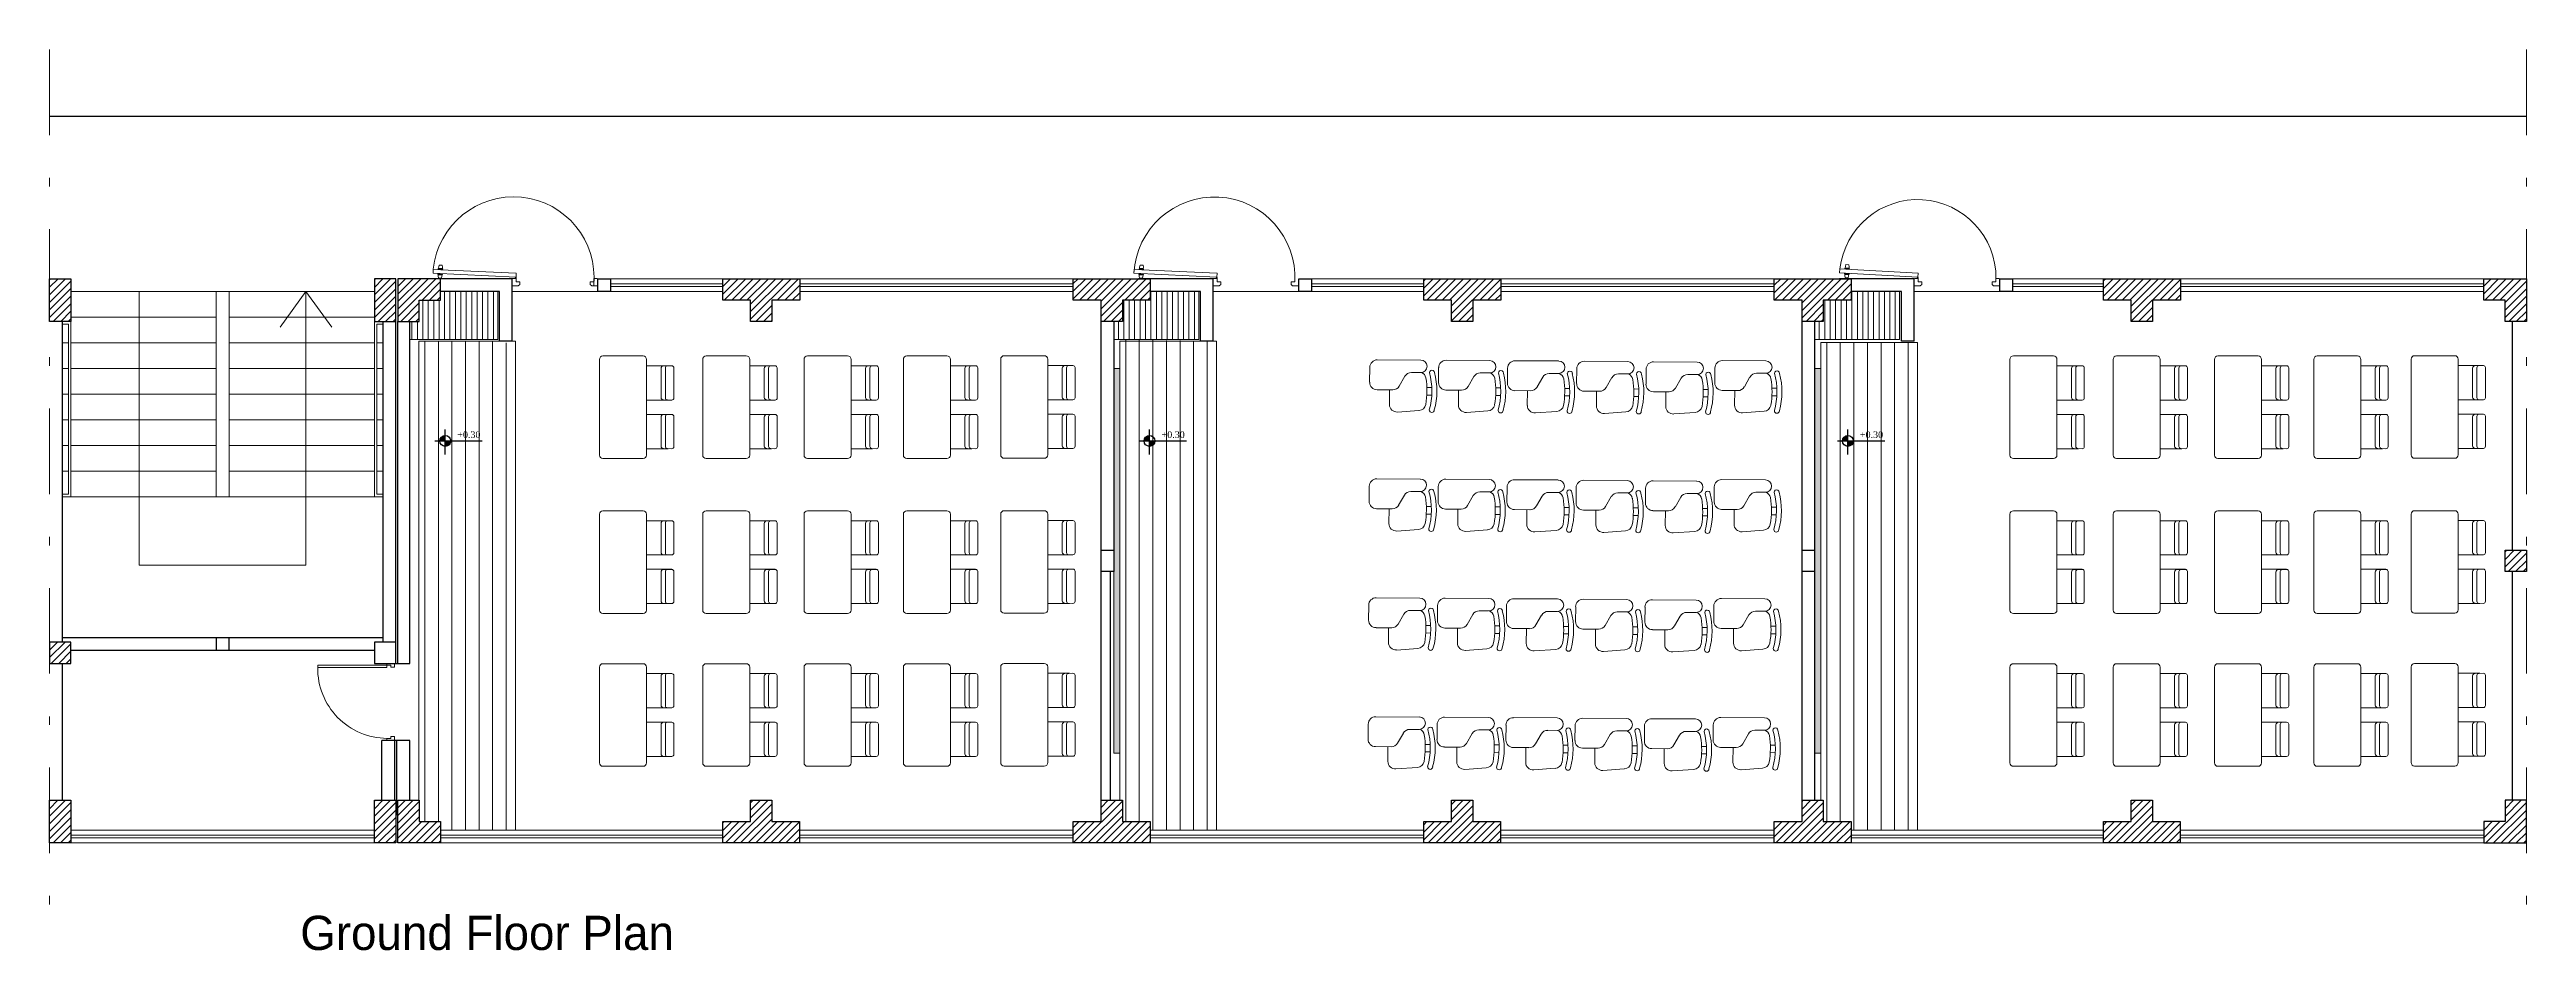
# Model space of a CAD drawing. Header units: inches. Extents: x 22.5 to 51.5, y 7 to 17.5.
import ezdxf

# ---------------------------------------------------------------- set-up
doc = ezdxf.new("R2010")
doc.units = ezdxf.units.IN
doc.header["$MEASUREMENT"] = 0
doc.linetypes.add('ACAD_ISO12W100', pattern=[21, 12, -3, 0, -3, 0, -3])
doc.linetypes.add('TRAZO_Y_PUNTO', pattern=[1, 0.5, -0.25, 0, -0.25])
doc.layers.add('01-Text 1 100', color=250, linetype='Continuous')
doc.layers.add('2', color=252, linetype='Continuous')
for name, color, linetype, lineweight in [('1', 251, 'Continuous', 9), ('CUT 1 100', 250, 'ACAD_ISO12W100', 5), ('DOOR WINDOW 1 100', 251, 'Continuous', 15), ('FURNITURE F 1 100', 252, 'Continuous', 13), ('HATCH F 1 100', 9, 'Continuous', 0), ('WALL 1 100', 250, 'Continuous', 30)]:
    doc.layers.add(name, color=color, linetype=linetype, lineweight=lineweight)
doc.styles.add('SS Projects_100_notes', font='', dxfattribs={"height": 0.4})
doc.styles.get("Standard").update_dxf_attribs({"font": 'arial.ttf'})
doc.styles.get('SS Projects_100_notes').set_extended_font_data('Bahnschrift')

msp = doc.modelspace()

# ---------------------------------------------------------------- texts
at = {"layer": '01-Text 1 100', "insert": (25.449, 7.386), "char_height": 0.4, "attachment_point": 1, "style": 'SS Projects_100_notes'}
msp.add_mtext_dynamic_manual_height_columns('Ground Floor Plan', width=372.45027, gutter_width=450, heights=[0], dxfattribs=at)
at = {"layer": '2', "char_height": 0.07741, "width": 1.23797, "attachment_point": 9}
for insert in [(27.557, 12.974), (35.796, 12.974), (43.965, 12.974)]:
    msp.add_mtext('{\\f@Batang|b0|i0|c0|p18;+0.30}', dxfattribs=dict(at, insert=insert))

# ---------------------------------------------------------------- hatches: boundary and pattern name
at = {"layer": '2'}
h = msp.add_hatch(color=256, dxfattribs=at)
h.paths.add_polyline_path([(27.208, 12.941, -0.414214), (27.145, 12.877), (27.145, 12.941)])
h.paths.add_polyline_path([(27.145, 12.941), (27.081, 12.941, -0.414214), (27.145, 13.004)])
h = msp.add_hatch(color=256, dxfattribs=at)
h.paths.add_polyline_path([(35.447, 12.941, -0.414214), (35.383, 12.877), (35.383, 12.941)])
h.paths.add_polyline_path([(35.383, 12.941), (35.32, 12.941, -0.414214), (35.383, 13.004)])
h = msp.add_hatch(color=256, dxfattribs=at)
h.paths.add_polyline_path([(43.616, 12.941, -0.414214), (43.553, 12.877), (43.553, 12.941)])
h.paths.add_polyline_path([(43.553, 12.941), (43.489, 12.941, -0.414214), (43.553, 13.004)])
at = {"layer": 'DOOR WINDOW 1 100'}
for points in [[(35.037, 9.288), (34.967, 9.288), (34.967, 13.788), (35.037, 13.788)], [(43.237, 9.288), (43.167, 9.288), (43.167, 13.788), (43.237, 13.788)]]:
    msp.add_hatch(color=256, dxfattribs=at).paths.add_polyline_path(points)
at = {"layer": 'FURNITURE F 1 100'}
h = msp.add_hatch(dxfattribs=at)
h.set_pattern_fill('ANSI31', color=256, scale=0.02, angle=45, style=0)
h.set_pattern_definition([(90, (-2273.214333, -2432.75607), (0.0635, 0), [])])
h.paths.add_polyline_path([(27.091, 14.688), (27.091, 14.588), (26.866, 14.588), (26.866, 14.339), (26.729, 14.339), (26.729, 14.128), (27.759, 14.128), (27.759, 14.688)])
h = msp.add_hatch(dxfattribs=at)
h.set_pattern_fill('ANSI31', color=256, scale=0.02, angle=45, style=0)
h.set_pattern_definition([(90, (-2265.014333, -2432.75607), (0.0635, 0), [])])
h.paths.add_polyline_path([(35.392, 14.688), (35.392, 14.588), (35.066, 14.588), (35.066, 14.339), (34.967, 14.339), (34.967, 14.128), (35.959, 14.128), (35.959, 14.688)])
at = {"layer": 'HATCH F 1 100'}
h = msp.add_hatch(dxfattribs=at)
h.set_pattern_fill('ANSI31', color=256, scale=0.5)
h.paths.add_polyline_path([(22.766, 14.838), (22.516, 14.838), (22.516, 14.338), (22.766, 14.338)])
h.paths.add_polyline_path([(22.766, 10.588), (22.516, 10.588), (22.516, 10.338), (22.766, 10.338)])
h.paths.add_polyline_path([(22.766, 8.738), (22.516, 8.738), (22.516, 8.238), (22.766, 8.238)])
h.paths.add_polyline_path([(26.566, 8.738), (26.316, 8.738), (26.316, 8.238), (26.566, 8.238)])
h.paths.add_polyline_path([(31.291, 8.488), (30.966, 8.488), (30.966, 8.737), (30.717, 8.737), (30.717, 8.488), (30.392, 8.488), (30.392, 8.238), (31.291, 8.238)])
h.paths.add_polyline_path([(35.391, 8.488), (35.066, 8.488), (35.066, 8.737), (34.817, 8.737), (34.817, 8.488), (34.492, 8.488), (34.492, 8.238), (35.391, 8.238)])
h.paths.add_polyline_path([(39.491, 8.488), (39.166, 8.488), (39.166, 8.737), (38.917, 8.737), (38.917, 8.488), (38.592, 8.488), (38.592, 8.238), (39.491, 8.238)])
h.paths.add_polyline_path([(43.591, 8.488), (43.266, 8.488), (43.266, 8.737), (43.017, 8.737), (43.017, 8.488), (42.692, 8.488), (42.692, 8.238), (43.591, 8.238)])
h.paths.add_polyline_path([(47.442, 8.488), (47.117, 8.488), (47.117, 8.737), (46.869, 8.737), (46.869, 8.488), (46.543, 8.488), (46.543, 8.238), (47.442, 8.238)])
h.paths.add_polyline_path([(51.491, 8.738), (51.241, 8.738), (51.241, 8.488), (50.991, 8.488), (50.991, 8.238), (51.491, 8.238)])
h.paths.add_polyline_path([(51.491, 11.663), (51.241, 11.663), (51.241, 11.413), (51.491, 11.413)])
h.paths.add_polyline_path([(51.491, 14.838), (50.991, 14.838), (50.991, 14.588), (51.241, 14.588), (51.241, 14.338), (51.491, 14.338)])
h.paths.add_polyline_path([(47.117, 14.588), (47.443, 14.588), (47.443, 14.838), (46.544, 14.838), (46.544, 14.588), (46.869, 14.588), (46.869, 14.339), (47.117, 14.339)])
h.paths.add_polyline_path([(43.592, 14.838), (42.692, 14.838), (42.692, 14.588), (43.017, 14.588), (43.017, 14.339), (43.266, 14.339), (43.266, 14.588), (43.592, 14.588)])
h.paths.add_polyline_path([(39.492, 14.838), (38.592, 14.838), (38.592, 14.588), (38.917, 14.588), (38.917, 14.339), (39.166, 14.339), (39.166, 14.588), (39.492, 14.588)])
h.paths.add_polyline_path([(35.392, 14.838), (34.492, 14.838), (34.492, 14.588), (34.817, 14.588), (34.817, 14.339), (35.066, 14.339), (35.066, 14.588), (35.392, 14.588)])
h.paths.add_polyline_path([(31.292, 14.838), (30.392, 14.838), (30.392, 14.588), (30.717, 14.588), (30.717, 14.339), (30.966, 14.339), (30.966, 14.588), (31.292, 14.588)])
h.paths.add_polyline_path([(27.091, 14.838), (26.591, 14.838), (26.591, 14.338), (26.841, 14.338), (26.841, 14.588), (27.091, 14.588)])
h.paths.add_polyline_path([(26.566, 14.838), (26.316, 14.838), (26.316, 14.338), (26.566, 14.338)])
h = msp.add_hatch(dxfattribs=at)
h.set_pattern_fill('LINE', color=256, scale=0.05, angle=90, style=0)
h.set_pattern_definition([(90, (-2273.06433, -2485.97971), (0.15875, 0), [])])
h.paths.add_polyline_path([(27.779, 14.108), (26.837, 14.108), (26.837, 8.737), (26.866, 8.737), (26.866, 8.488), (27.191, 8.488), (27.191, 8.388), (27.929, 8.388), (27.929, 14.088), (27.779, 14.088)])
h = msp.add_hatch(dxfattribs=at)
h.set_pattern_fill('LINE', color=256, scale=0.05, angle=90, style=0)
h.set_pattern_definition([(90, (-2264.86433, -2485.97971), (0.15875, 0), [])])
h.paths.add_polyline_path([(35.391, 8.488), (35.391, 8.388), (36.129, 8.388), (36.129, 14.108), (34.999, 14.128), (34.999, 8.737), (35.066, 8.737), (35.066, 8.488)])
h = msp.add_hatch(dxfattribs=at)
h.set_pattern_fill('LINE', color=256, scale=0.05, angle=90, style=0)
h.set_pattern_definition([(90, (-2256.66433, -2485.97971), (0.15875, 0), [])])
h.paths.add_polyline_path([(43.199, 8.737), (43.266, 8.737), (43.266, 8.488), (43.591, 8.488), (43.591, 8.388), (44.329, 8.388), (44.329, 14.094), (43.199, 14.094)])
h = msp.add_hatch(dxfattribs=at)
h.set_pattern_fill('ANSI31', color=256, scale=0.5)
h.paths.add_polyline_path([(26.841, 8.738), (26.591, 8.738), (26.591, 8.238), (27.091, 8.238), (27.091, 8.488), (26.841, 8.488)])

# ---------------------------------------------------------------- linework, layer by layer
at = {"layer": '1'}
for p, q in [((28.929, 14.688), (27.929, 14.688)), ((37.129, 14.688), (36.129, 14.688)), ((45.329, 14.688), (44.329, 14.688))]:
    msp.add_line(p, q, dxfattribs=at)
for points in [[(22.766, 14.338), (22.766, 12.288), (22.666, 12.288)], [(22.666, 14.308), (22.736, 14.308), (22.736, 12.318), (22.666, 12.318)], [(26.316, 14.338), (26.316, 12.288), (26.416, 12.288)], [(26.416, 14.308), (26.346, 14.308), (26.346, 12.318), (26.416, 12.318)]]:
    msp.add_lwpolyline(points, dxfattribs=at)
at = {"layer": '2'}
for p, q in [((27.023, 12.941), (27.577, 12.941)), ((35.262, 12.941), (35.816, 12.941)), ((43.431, 12.941), (43.985, 12.941))]:
    msp.add_line(p, q, dxfattribs=at)
for points in [[(27.146, 12.783), (27.146, 13.075)], [(35.384, 12.783), (35.384, 13.075)], [(43.554, 12.783), (43.554, 13.075)]]:
    msp.add_lwpolyline(points, dxfattribs=at)
for centre in [(27.145, 12.941), (35.383, 12.941), (43.553, 12.941)]:
    msp.add_circle(centre, 0.0635, dxfattribs=at)
at = {"layer": 'CUT 1 100', "color": 18, "linetype": 'TRAZO_Y_PUNTO', "lineweight": 0, "ltscale": 2}
for points in [[(22.516, 17.519), (22.516, 7.112)], [(51.491, 17.519), (51.491, 7.112)]]:
    msp.add_lwpolyline(points, dxfattribs=at)
at = {"layer": 'DOOR WINDOW 1 100'}
for p, q in [((27.003, 14.903), (27.005, 14.948)), ((27.973, 14.858), (27.003, 14.903)), ((27.005, 14.948), (27.975, 14.904)), ((27.06, 14.895), (27.06, 14.889)), ((27.113, 14.892), (27.06, 14.895)), ((27.06, 14.889), (27.113, 14.887)), ((27.062, 14.952), (27.063, 14.957)), ((27.115, 14.949), (27.062, 14.952)), ((27.063, 14.957), (27.116, 14.954)), ((27.064, 14.885), (27.064, 14.869)), ((27.108, 14.883), (27.064, 14.885)), ((27.064, 14.869), (27.068, 14.847)), ((27.068, 14.961), (27.069, 14.977)), ((27.112, 14.959), (27.068, 14.961)), ((27.068, 14.847), (27.101, 14.845)), ((27.069, 14.977), (27.075, 14.998)), ((27.075, 14.998), (27.108, 14.997)), ((27.101, 14.845), (27.107, 14.867)), ((27.107, 14.867), (27.108, 14.883)), ((27.108, 14.997), (27.112, 14.975)), ((27.112, 14.975), (27.112, 14.959)), ((27.113, 14.887), (27.113, 14.892)), ((27.116, 14.954), (27.115, 14.949)), ((27.929, 14.838), (27.929, 14.759)), ((27.929, 14.838), (27.933, 14.838)), ((27.933, 14.842), (27.976, 14.842)), ((27.933, 14.842), (27.933, 14.838)), ((27.975, 14.904), (27.973, 14.858)), ((27.976, 14.802), (27.976, 14.842)), ((28.017, 14.802), (27.976, 14.802)), ((28.017, 14.802), (28.017, 14.772)), ((28.841, 14.772), (28.841, 14.802)), ((28.884, 14.802), (28.841, 14.802)), ((28.884, 14.842), (28.924, 14.842)), ((28.884, 14.842), (28.884, 14.802)), ((28.924, 14.838), (28.924, 14.842)), ((28.924, 14.838), (28.929, 14.838)), ((28.929, 14.759), (28.929, 14.838)), ((35.202, 14.902), (35.204, 14.947)), ((36.173, 14.858), (35.202, 14.902)), ((35.204, 14.947), (36.175, 14.904)), ((35.26, 14.893), (35.259, 14.888)), ((35.259, 14.888), (35.312, 14.886)), ((35.313, 14.891), (35.26, 14.893)), ((35.262, 14.95), (35.262, 14.955)), ((35.262, 14.955), (35.315, 14.953)), ((35.315, 14.948), (35.262, 14.95)), ((35.264, 14.884), (35.264, 14.868)), ((35.308, 14.882), (35.264, 14.884)), ((35.264, 14.868), (35.268, 14.846)), ((35.268, 14.975), (35.275, 14.997)), ((35.268, 14.959), (35.268, 14.975)), ((35.311, 14.957), (35.268, 14.959)), ((35.268, 14.846), (35.301, 14.844)), ((35.275, 14.997), (35.308, 14.996)), ((35.301, 14.844), (35.307, 14.866)), ((35.307, 14.866), (35.308, 14.882)), ((35.308, 14.996), (35.312, 14.973)), ((35.312, 14.973), (35.311, 14.957)), ((35.312, 14.886), (35.313, 14.891)), ((35.315, 14.953), (35.315, 14.948)), ((36.129, 14.838), (36.129, 14.759)), ((36.129, 14.838), (36.133, 14.838)), ((36.133, 14.842), (36.176, 14.842)), ((36.133, 14.842), (36.133, 14.838)), ((36.175, 14.904), (36.173, 14.858)), ((36.176, 14.802), (36.176, 14.842)), ((36.217, 14.802), (36.176, 14.802)), ((36.217, 14.802), (36.217, 14.772)), ((37.041, 14.772), (37.041, 14.802)), ((37.084, 14.802), (37.041, 14.802)), ((37.084, 14.842), (37.084, 14.802)), ((37.129, 14.838), (37.129, 14.739)), ((43.457, 14.908), (43.46, 14.953)), ((44.373, 14.858), (43.457, 14.908)), ((43.46, 14.953), (44.376, 14.904)), ((43.514, 14.899), (43.514, 14.894)), ((43.567, 14.896), (43.514, 14.899)), ((43.514, 14.894), (43.567, 14.891)), ((43.517, 14.956), (43.518, 14.961)), ((43.57, 14.953), (43.517, 14.956)), ((43.518, 14.961), (43.571, 14.958)), ((43.519, 14.889), (43.518, 14.874)), ((43.518, 14.874), (43.522, 14.851)), ((43.563, 14.887), (43.519, 14.889)), ((43.522, 14.851), (43.555, 14.85)), ((43.523, 14.965), (43.524, 14.981)), ((43.567, 14.963), (43.523, 14.965)), ((43.524, 14.981), (43.531, 15.003)), ((43.531, 15.003), (43.563, 15.001)), ((43.555, 14.85), (43.562, 14.871)), ((43.562, 14.871), (43.563, 14.887)), ((43.563, 15.001), (43.568, 14.979)), ((43.568, 14.979), (43.567, 14.963)), ((43.567, 14.891), (43.567, 14.896)), ((43.571, 14.958), (43.57, 14.953)), ((44.329, 14.838), (44.329, 14.759)), ((44.329, 14.838), (44.333, 14.838)), ((44.333, 14.842), (44.376, 14.842)), ((44.333, 14.842), (44.333, 14.838)), ((44.376, 14.904), (44.373, 14.858)), ((44.376, 14.802), (44.376, 14.842)), ((44.417, 14.802), (44.376, 14.802)), ((44.417, 14.802), (44.417, 14.772)), ((45.241, 14.772), (45.241, 14.802)), ((45.284, 14.802), (45.241, 14.802)), ((45.284, 14.842), (45.324, 14.842)), ((45.284, 14.842), (45.284, 14.802)), ((45.324, 14.838), (45.324, 14.842)), ((45.324, 14.838), (45.329, 14.838)), ((45.329, 14.759), (45.329, 14.838)), ((22.766, 14.688), (26.316, 14.688)), ((24.466, 14.688), (24.466, 12.288)), ((24.616, 14.688), (24.616, 12.288)), ((27.929, 14.759), (27.933, 14.759)), ((27.933, 14.759), (27.933, 14.754)), ((27.933, 14.754), (27.999, 14.754)), ((28.017, 14.772), (27.999, 14.754)), ((28.841, 14.772), (28.858, 14.754)), ((28.858, 14.754), (28.924, 14.754)), ((28.924, 14.754), (28.924, 14.759)), ((28.924, 14.759), (28.929, 14.759)), ((36.129, 14.759), (36.133, 14.759)), ((36.133, 14.759), (36.133, 14.754)), ((36.133, 14.754), (36.199, 14.754)), ((36.217, 14.772), (36.199, 14.754)), ((37.041, 14.772), (37.058, 14.754)), ((37.058, 14.754), (37.124, 14.754)), ((37.124, 14.754), (37.124, 14.759)), ((37.124, 14.759), (37.129, 14.759)), ((44.329, 14.759), (44.333, 14.759)), ((44.333, 14.759), (44.333, 14.754)), ((44.333, 14.754), (44.399, 14.754)), ((44.417, 14.772), (44.399, 14.754)), ((45.241, 14.772), (45.258, 14.754)), ((45.258, 14.754), (45.324, 14.754)), ((45.324, 14.754), (45.324, 14.759)), ((45.324, 14.759), (45.329, 14.759)), ((22.766, 8.328), (26.316, 8.328)), ((22.766, 8.298), (26.316, 8.298)), ((30.392, 8.328), (27.091, 8.328)), ((30.392, 8.298), (27.091, 8.298)), ((34.492, 8.388), (31.291, 8.388)), ((34.492, 8.328), (31.291, 8.328)), ((34.492, 8.298), (31.291, 8.298)), ((38.592, 8.328), (35.391, 8.328)), ((38.592, 8.298), (35.391, 8.298)), ((42.692, 8.388), (39.491, 8.388)), ((42.692, 8.328), (39.491, 8.328)), ((42.692, 8.298), (39.491, 8.298)), ((46.543, 8.388), (43.591, 8.388)), ((46.543, 8.328), (43.591, 8.328)), ((46.543, 8.298), (43.591, 8.298)), ((50.991, 8.328), (47.442, 8.328)), ((50.991, 8.298), (47.442, 8.298))]:
    msp.add_line(p, q, dxfattribs=at)
at = {"layer": 'DOOR WINDOW 1 100', "ltscale": 0.025}
for p, q in [((30.392, 14.778), (29.079, 14.778)), ((34.492, 14.778), (31.292, 14.778)), ((38.592, 14.778), (37.279, 14.778)), ((42.692, 14.778), (39.492, 14.778)), ((46.544, 14.778), (45.479, 14.778)), ((50.991, 14.778), (47.443, 14.778)), ((30.392, 14.748), (29.079, 14.748)), ((34.492, 14.748), (31.292, 14.748)), ((38.592, 14.748), (37.279, 14.748)), ((42.692, 14.748), (39.492, 14.748)), ((46.544, 14.748), (45.479, 14.748)), ((50.991, 14.748), (47.443, 14.748))]:
    msp.add_line(p, q, dxfattribs=at)
at = {"layer": 'DOOR WINDOW 1 100'}
for points in [[(30.392, 14.838), (29.079, 14.838)], [(34.492, 14.838), (31.292, 14.838)], [(38.592, 14.838), (37.279, 14.838)], [(42.692, 14.838), (39.492, 14.838)], [(46.544, 14.838), (45.479, 14.838)], [(50.991, 14.838), (47.443, 14.838)], [(30.392, 14.688), (29.079, 14.688)], [(34.492, 14.688), (31.292, 14.688)], [(38.592, 14.688), (37.279, 14.688)], [(42.692, 14.688), (39.492, 14.688)], [(46.544, 14.688), (45.479, 14.688)], [(50.991, 14.688), (47.443, 14.688)], [(22.766, 14.388), (24.466, 14.388)], [(24.616, 14.388), (26.316, 14.388)], [(22.666, 14.088), (22.736, 14.088)], [(22.766, 14.088), (24.466, 14.088)], [(24.616, 14.088), (26.316, 14.088)], [(26.346, 14.088), (26.416, 14.088)], [(26.837, 8.737), (26.837, 14.108), (27.779, 14.108)], [(27.929, 14.108), (27.967, 14.108), (27.967, 8.388)], [(35.037, 8.737), (35.037, 14.108), (36.167, 14.108), (36.167, 8.388)], [(43.237, 8.737), (43.237, 14.094), (44.367, 14.094), (44.367, 8.388)], [(22.666, 13.788), (22.736, 13.788)], [(22.766, 13.788), (24.466, 13.788)], [(24.616, 13.788), (26.316, 13.788)], [(26.346, 13.788), (26.416, 13.788)], [(22.666, 13.488), (22.736, 13.488)], [(22.766, 13.488), (24.466, 13.488)], [(24.616, 13.488), (26.316, 13.488)], [(26.346, 13.488), (26.416, 13.488)], [(22.666, 13.188), (22.736, 13.188)], [(22.766, 13.188), (24.466, 13.188)], [(24.616, 13.188), (26.316, 13.188)], [(26.346, 13.188), (26.416, 13.188)], [(22.666, 12.888), (22.736, 12.888)], [(22.766, 12.888), (24.466, 12.888)], [(24.616, 12.888), (26.316, 12.888)], [(26.346, 12.888), (26.416, 12.888)], [(22.666, 12.588), (22.736, 12.588)], [(22.766, 12.588), (24.466, 12.588)], [(24.616, 12.588), (26.316, 12.588)], [(26.346, 12.588), (26.416, 12.588)], [(22.666, 12.288), (26.416, 12.288)], [(26.463, 10.338), (26.463, 10.289), (25.653, 10.289), (25.653, 10.316), (26.508, 10.316)], [(26.553, 10.338), (26.553, 10.293), (26.508, 10.293), (26.508, 10.316)], [(26.553, 9.438), (26.553, 9.483), (26.508, 9.483), (26.508, 9.461), (26.463, 9.461), (26.463, 9.438)], [(22.766, 8.388), (26.316, 8.388)], [(22.766, 8.238), (26.316, 8.238)], [(30.392, 8.388), (27.091, 8.388)], [(30.392, 8.238), (27.091, 8.238)], [(34.492, 8.238), (31.291, 8.238)], [(38.592, 8.388), (35.391, 8.388)], [(38.592, 8.238), (35.391, 8.238)], [(42.692, 8.238), (39.491, 8.238)], [(46.543, 8.238), (43.591, 8.238)], [(50.991, 8.388), (47.442, 8.388)], [(50.991, 8.238), (47.442, 8.238)]]:
    msp.add_lwpolyline(points, dxfattribs=at)
for points in [[(35.037, 9.288), (34.967, 9.288), (34.967, 13.788), (35.037, 13.788)], [(43.237, 9.288), (43.167, 9.288), (43.167, 13.788), (43.237, 13.788)]]:
    msp.add_lwpolyline(points, close=True, dxfattribs=at)
for centre in [(27.97, 14.848), (36.17, 14.848), (44.37, 14.848)]:
    msp.add_circle(centre, 0.006, dxfattribs=at)
for centre, radius, start, end in [((27.943, 14.854), 0.943, 354.2882, 174.2259), ((36.143, 14.852), 0.943, 356.933, 176.8707), ((44.37, 14.848), 0.916, 359.6247, 173.4315), ((26.472, 10.28), 0.819, 179.3697, 269.3697)]:
    msp.add_arc(centre, radius, start, end, dxfattribs=at)
at = {"layer": 'FURNITURE F 1 100'}
for p, q in [((27.759, 14.128), (27.759, 14.688)), ((35.959, 14.128), (35.959, 14.688)), ((43.283, 14.128), (43.283, 14.588)), ((43.346, 14.128), (43.346, 14.588)), ((43.41, 14.128), (43.41, 14.588)), ((43.473, 14.128), (43.473, 14.588)), ((43.537, 14.128), (43.537, 14.588)), ((43.6, 14.128), (43.6, 14.688)), ((43.664, 14.128), (43.664, 14.688)), ((43.727, 14.128), (43.727, 14.688)), ((43.791, 14.128), (43.791, 14.688)), ((43.854, 14.128), (43.854, 14.688)), ((43.918, 14.128), (43.918, 14.688)), ((43.981, 14.128), (43.981, 14.688)), ((44.045, 14.128), (44.045, 14.688)), ((44.108, 14.128), (44.108, 14.688)), ((44.159, 14.128), (44.159, 14.688)), ((43.219, 14.128), (43.219, 14.339)), ((26.729, 14.128), (27.759, 14.128)), ((34.967, 14.128), (35.959, 14.128)), ((43.167, 14.128), (44.159, 14.128))]:
    msp.add_line(p, q, dxfattribs=at)
at = {"layer": 'FURNITURE F 1 100', "linetype": 'ByBlock'}
for p, q in [((29.46, 13.935), (28.99, 13.935)), ((30.667, 13.935), (30.197, 13.935)), ((31.852, 13.935), (31.382, 13.935)), ((33.014, 13.935), (32.544, 13.935)), ((34.153, 13.938), (33.683, 13.938)), ((45.959, 13.935), (45.489, 13.935)), ((47.166, 13.935), (46.696, 13.935)), ((48.351, 13.935), (47.881, 13.935)), ((49.513, 13.935), (49.043, 13.935)), ((50.652, 13.938), (50.182, 13.938)), ((28.95, 13.895), (28.95, 12.775)), ((29.5, 12.775), (29.5, 13.895)), ((29.753, 13.82), (29.5, 13.82)), ((29.67, 13.789), (29.67, 13.45)), ((29.795, 13.82), (29.7, 13.819)), ((29.72, 13.795), (29.72, 13.444)), ((29.82, 13.442), (29.82, 13.795)), ((30.157, 13.895), (30.157, 12.775)), ((30.707, 12.775), (30.707, 13.895)), ((30.96, 13.82), (30.707, 13.82)), ((30.877, 13.789), (30.877, 13.45)), ((31.002, 13.82), (30.907, 13.819)), ((30.927, 13.795), (30.927, 13.444)), ((31.027, 13.442), (31.027, 13.795)), ((31.342, 13.895), (31.342, 12.775)), ((31.892, 12.775), (31.892, 13.895)), ((32.145, 13.82), (31.892, 13.82)), ((32.062, 13.789), (32.062, 13.45)), ((32.187, 13.82), (32.092, 13.819)), ((32.112, 13.795), (32.112, 13.444)), ((32.212, 13.442), (32.212, 13.795)), ((32.504, 13.895), (32.504, 12.775)), ((33.054, 12.775), (33.054, 13.895)), ((33.307, 13.82), (33.054, 13.82)), ((33.224, 13.789), (33.224, 13.45)), ((33.349, 13.82), (33.253, 13.819)), ((33.274, 13.795), (33.274, 13.444)), ((33.374, 13.442), (33.374, 13.795)), ((33.643, 13.898), (33.643, 12.778)), ((34.193, 12.778), (34.193, 13.898)), ((34.446, 13.823), (34.193, 13.823)), ((34.363, 13.792), (34.363, 13.453)), ((34.488, 13.823), (34.393, 13.822)), ((34.413, 13.798), (34.413, 13.447)), ((34.513, 13.445), (34.513, 13.798)), ((37.96, 13.802), (37.959, 13.628)), ((38.558, 13.886), (38.048, 13.889)), ((38.305, 13.582), (38.372, 13.698)), ((38.448, 13.741), (38.557, 13.741)), ((38.766, 13.798), (38.765, 13.623)), ((39.364, 13.882), (38.854, 13.885)), ((39.111, 13.578), (39.178, 13.693)), ((39.254, 13.737), (39.363, 13.736)), ((39.572, 13.792), (39.571, 13.617)), ((40.17, 13.876), (39.66, 13.879)), ((39.917, 13.572), (39.984, 13.687)), ((40.06, 13.731), (40.169, 13.73)), ((40.381, 13.786), (40.38, 13.611)), ((40.979, 13.87), (40.469, 13.873)), ((40.726, 13.566), (40.792, 13.681)), ((40.869, 13.725), (40.978, 13.724)), ((41.193, 13.78), (41.192, 13.605)), ((41.79, 13.864), (41.28, 13.866)), ((41.537, 13.559), (41.604, 13.675)), ((41.68, 13.719), (41.79, 13.718)), ((41.997, 13.794), (41.996, 13.619)), ((42.595, 13.878), (42.085, 13.881)), ((42.342, 13.574), (42.408, 13.689)), ((42.485, 13.733), (42.594, 13.732)), ((45.449, 13.895), (45.449, 12.775)), ((45.999, 12.775), (45.999, 13.895)), ((46.252, 13.82), (45.999, 13.82)), ((46.169, 13.789), (46.169, 13.45)), ((46.294, 13.82), (46.199, 13.819)), ((46.219, 13.795), (46.219, 13.444)), ((46.319, 13.442), (46.319, 13.795)), ((46.656, 13.895), (46.656, 12.775)), ((47.206, 12.775), (47.206, 13.895)), ((47.459, 13.82), (47.206, 13.82)), ((47.376, 13.789), (47.376, 13.45)), ((47.501, 13.82), (47.406, 13.819)), ((47.426, 13.795), (47.426, 13.444)), ((47.526, 13.442), (47.526, 13.795)), ((47.841, 13.895), (47.841, 12.775)), ((48.391, 12.775), (48.391, 13.895)), ((48.644, 13.82), (48.391, 13.82)), ((48.561, 13.789), (48.561, 13.45)), ((48.686, 13.82), (48.591, 13.819)), ((48.611, 13.795), (48.611, 13.444)), ((48.711, 13.442), (48.711, 13.795)), ((49.003, 13.895), (49.003, 12.775)), ((49.553, 12.775), (49.553, 13.895)), ((49.806, 13.82), (49.553, 13.82)), ((49.723, 13.789), (49.723, 13.45)), ((49.848, 13.82), (49.752, 13.819)), ((49.773, 13.795), (49.773, 13.444)), ((49.873, 13.442), (49.873, 13.795)), ((50.142, 13.898), (50.142, 12.778)), ((50.692, 12.778), (50.692, 13.898)), ((50.945, 13.823), (50.692, 13.823)), ((50.862, 13.792), (50.862, 13.453)), ((50.987, 13.823), (50.892, 13.822)), ((50.912, 13.798), (50.912, 13.447)), ((51.012, 13.445), (51.012, 13.798)), ((29.795, 13.419), (29.5, 13.419)), ((29.795, 13.419), (29.7, 13.42)), ((31.003, 13.419), (30.707, 13.419)), ((31.003, 13.419), (30.907, 13.42)), ((32.187, 13.419), (31.892, 13.419)), ((32.187, 13.419), (32.092, 13.42)), ((33.349, 13.419), (33.054, 13.419)), ((33.349, 13.419), (33.253, 13.42)), ((34.488, 13.422), (34.193, 13.422)), ((34.488, 13.422), (34.393, 13.423)), ((38.046, 13.54), (38.229, 13.539)), ((38.192, 13.539), (38.191, 13.367)), ((38.628, 13.566), (38.686, 13.565)), ((38.686, 13.478), (38.628, 13.478)), ((38.852, 13.535), (39.035, 13.534)), ((38.998, 13.534), (38.997, 13.362)), ((39.434, 13.561), (39.492, 13.561)), ((39.492, 13.473), (39.434, 13.474)), ((39.658, 13.529), (39.841, 13.528)), ((39.804, 13.528), (39.803, 13.356)), ((40.24, 13.555), (40.299, 13.555)), ((40.298, 13.467), (40.24, 13.467)), ((40.467, 13.523), (40.649, 13.522)), ((40.613, 13.522), (40.612, 13.35)), ((41.049, 13.549), (41.107, 13.548)), ((41.107, 13.461), (41.049, 13.461)), ((41.279, 13.517), (41.461, 13.516)), ((41.424, 13.516), (41.423, 13.344)), ((41.918, 13.455), (41.86, 13.455)), ((41.861, 13.543), (41.919, 13.542)), ((42.083, 13.531), (42.265, 13.53)), ((42.229, 13.53), (42.228, 13.358)), ((42.665, 13.557), (42.723, 13.557)), ((42.723, 13.469), (42.665, 13.47)), ((46.294, 13.419), (45.999, 13.419)), ((46.294, 13.419), (46.199, 13.42)), ((47.501, 13.419), (47.206, 13.419)), ((47.501, 13.419), (47.406, 13.42)), ((48.686, 13.419), (48.391, 13.419)), ((48.686, 13.419), (48.591, 13.42)), ((49.848, 13.419), (49.553, 13.419)), ((49.848, 13.419), (49.752, 13.42)), ((50.987, 13.422), (50.692, 13.422)), ((50.987, 13.422), (50.892, 13.423)), ((29.795, 13.251), (29.5, 13.251)), ((29.67, 12.881), (29.67, 13.22)), ((29.795, 13.251), (29.7, 13.25)), ((29.72, 12.876), (29.72, 13.226)), ((29.82, 13.229), (29.82, 12.875)), ((31.003, 13.251), (30.707, 13.251)), ((30.877, 12.881), (30.877, 13.22)), ((31.003, 13.251), (30.907, 13.25)), ((30.927, 12.876), (30.927, 13.226)), ((31.027, 13.229), (31.027, 12.875)), ((32.187, 13.251), (31.892, 13.251)), ((32.062, 12.881), (32.062, 13.22)), ((32.187, 13.251), (32.092, 13.25)), ((32.112, 12.876), (32.112, 13.226)), ((32.212, 13.229), (32.212, 12.875)), ((33.349, 13.251), (33.054, 13.251)), ((33.224, 12.881), (33.224, 13.22)), ((33.349, 13.251), (33.253, 13.25)), ((33.274, 12.876), (33.274, 13.226)), ((33.374, 13.229), (33.374, 12.875)), ((34.488, 13.254), (34.193, 13.254)), ((34.363, 12.884), (34.363, 13.223)), ((34.488, 13.254), (34.393, 13.253)), ((34.413, 12.878), (34.413, 13.229)), ((34.513, 13.231), (34.513, 12.878)), ((38.285, 13.279), (38.536, 13.297)), ((39.091, 13.274), (39.342, 13.292)), ((39.897, 13.268), (40.148, 13.286)), ((40.705, 13.262), (40.957, 13.28)), ((41.517, 13.256), (41.768, 13.274)), ((42.321, 13.27), (42.573, 13.288)), ((46.294, 13.251), (45.999, 13.251)), ((46.169, 12.881), (46.169, 13.22)), ((46.294, 13.251), (46.199, 13.25)), ((46.219, 12.876), (46.219, 13.226)), ((46.319, 13.229), (46.319, 12.875)), ((47.501, 13.251), (47.206, 13.251)), ((47.376, 12.881), (47.376, 13.22)), ((47.501, 13.251), (47.406, 13.25)), ((47.426, 12.876), (47.426, 13.226)), ((47.526, 13.229), (47.526, 12.875)), ((48.686, 13.251), (48.391, 13.251)), ((48.561, 12.881), (48.561, 13.22)), ((48.686, 13.251), (48.591, 13.25)), ((48.611, 12.876), (48.611, 13.226)), ((48.711, 13.229), (48.711, 12.875)), ((49.848, 13.251), (49.553, 13.251)), ((49.723, 12.881), (49.723, 13.22)), ((49.848, 13.251), (49.752, 13.25)), ((49.773, 12.876), (49.773, 13.226)), ((49.873, 13.229), (49.873, 12.875)), ((50.987, 13.254), (50.692, 13.254)), ((50.862, 12.884), (50.862, 13.223)), ((50.987, 13.254), (50.892, 13.253)), ((50.912, 12.878), (50.912, 13.229)), ((51.012, 13.231), (51.012, 12.878)), ((29.753, 12.85), (29.5, 12.85)), ((29.795, 12.85), (29.7, 12.851)), ((30.96, 12.85), (30.707, 12.85)), ((31.002, 12.85), (30.907, 12.851)), ((32.145, 12.85), (31.892, 12.85)), ((32.187, 12.85), (32.092, 12.851)), ((33.307, 12.85), (33.054, 12.85)), ((33.349, 12.85), (33.253, 12.851)), ((34.446, 12.853), (34.193, 12.853)), ((34.488, 12.853), (34.393, 12.854)), ((46.252, 12.85), (45.999, 12.85)), ((46.294, 12.85), (46.199, 12.851)), ((47.459, 12.85), (47.206, 12.85)), ((47.501, 12.85), (47.406, 12.851)), ((48.644, 12.85), (48.391, 12.85)), ((48.686, 12.85), (48.591, 12.851)), ((49.806, 12.85), (49.553, 12.85)), ((49.848, 12.85), (49.752, 12.851)), ((50.945, 12.853), (50.692, 12.853)), ((50.987, 12.853), (50.892, 12.854)), ((28.99, 12.735), (29.46, 12.735)), ((30.197, 12.735), (30.667, 12.735)), ((31.382, 12.735), (31.852, 12.735)), ((32.544, 12.735), (33.014, 12.735)), ((33.683, 12.738), (34.153, 12.738)), ((38.552, 12.495), (38.042, 12.498)), ((39.358, 12.49), (38.848, 12.493)), ((40.164, 12.484), (39.654, 12.487)), ((40.973, 12.478), (40.463, 12.481)), ((41.784, 12.472), (41.274, 12.475)), ((42.589, 12.486), (42.079, 12.489)), ((45.489, 12.735), (45.959, 12.735)), ((46.696, 12.735), (47.166, 12.735)), ((47.881, 12.735), (48.351, 12.735)), ((49.043, 12.735), (49.513, 12.735)), ((50.182, 12.738), (50.652, 12.738)), ((37.954, 12.411), (37.953, 12.236)), ((38.298, 12.191), (38.365, 12.306)), ((38.441, 12.35), (38.551, 12.349)), ((38.622, 12.174), (38.68, 12.174)), ((38.76, 12.406), (38.759, 12.231)), ((39.105, 12.186), (39.171, 12.302)), ((39.248, 12.345), (39.357, 12.345)), ((39.566, 12.4), (39.565, 12.225)), ((39.911, 12.18), (39.978, 12.295)), ((40.054, 12.339), (40.163, 12.338)), ((40.375, 12.394), (40.374, 12.219)), ((40.719, 12.174), (40.786, 12.289)), ((40.862, 12.333), (40.972, 12.332)), ((41.186, 12.388), (41.185, 12.213)), ((41.531, 12.168), (41.598, 12.283)), ((41.674, 12.327), (41.783, 12.326)), ((41.991, 12.402), (41.99, 12.227)), ((42.335, 12.182), (42.402, 12.298)), ((42.478, 12.341), (42.588, 12.341)), ((28.95, 12.083), (28.95, 10.963)), ((29.46, 12.123), (28.99, 12.123)), ((29.5, 10.963), (29.5, 12.083)), ((29.753, 12.008), (29.5, 12.008)), ((29.67, 11.976), (29.67, 11.638)), ((29.795, 12.007), (29.7, 12.006)), ((29.72, 11.982), (29.72, 11.632)), ((29.82, 11.629), (29.82, 11.982)), ((30.157, 12.083), (30.157, 10.963)), ((30.667, 12.123), (30.197, 12.123)), ((30.707, 10.963), (30.707, 12.083)), ((30.96, 12.008), (30.707, 12.008)), ((30.877, 11.976), (30.877, 11.638)), ((31.002, 12.007), (30.907, 12.006)), ((30.927, 11.982), (30.927, 11.632)), ((31.027, 11.629), (31.027, 11.982)), ((31.342, 12.083), (31.342, 10.963)), ((31.852, 12.123), (31.382, 12.123)), ((31.892, 10.963), (31.892, 12.083)), ((32.145, 12.008), (31.892, 12.008)), ((32.062, 11.976), (32.062, 11.638)), ((32.187, 12.007), (32.092, 12.006)), ((32.112, 11.982), (32.112, 11.632)), ((32.212, 11.629), (32.212, 11.982)), ((32.504, 12.083), (32.504, 10.963)), ((33.014, 12.123), (32.544, 12.123)), ((33.054, 10.963), (33.054, 12.083)), ((33.307, 12.008), (33.054, 12.008)), ((33.224, 11.976), (33.224, 11.638)), ((33.349, 12.007), (33.253, 12.006)), ((33.274, 11.982), (33.274, 11.632)), ((33.374, 11.629), (33.374, 11.982)), ((33.643, 12.085), (33.643, 10.965)), ((34.153, 12.125), (33.683, 12.125)), ((34.193, 10.965), (34.193, 12.085)), ((34.446, 12.01), (34.193, 12.01)), ((34.363, 11.979), (34.363, 11.64)), ((34.488, 12.01), (34.393, 12.009)), ((34.413, 11.985), (34.413, 11.635)), ((34.513, 11.632), (34.513, 11.985)), ((38.04, 12.148), (38.222, 12.147)), ((38.186, 12.147), (38.185, 11.975)), ((38.278, 11.887), (38.53, 11.905)), ((38.68, 12.086), (38.621, 12.086)), ((38.846, 12.143), (39.028, 12.142)), ((38.992, 12.143), (38.991, 11.97)), ((39.084, 11.883), (39.336, 11.901)), ((39.428, 12.169), (39.486, 12.169)), ((39.486, 12.082), (39.428, 12.082)), ((39.652, 12.137), (39.835, 12.136)), ((39.798, 12.137), (39.797, 11.964)), ((39.89, 11.877), (40.142, 11.894)), ((40.234, 12.163), (40.292, 12.163)), ((40.292, 12.075), (40.234, 12.076)), ((40.461, 12.131), (40.643, 12.13)), ((40.606, 12.13), (40.606, 11.958)), ((40.699, 11.87), (40.95, 11.888)), ((41.101, 12.069), (41.042, 12.07)), ((41.043, 12.157), (41.101, 12.157)), ((41.272, 12.125), (41.455, 12.124)), ((41.418, 12.124), (41.417, 11.952)), ((41.511, 11.864), (41.762, 11.882)), ((41.854, 12.151), (41.912, 12.151)), ((41.912, 12.063), (41.854, 12.064)), ((42.077, 12.139), (42.259, 12.138)), ((42.222, 12.139), (42.222, 11.966)), ((42.315, 11.879), (42.566, 11.897)), ((42.716, 12.078), (42.658, 12.078)), ((42.659, 12.165), (42.717, 12.165)), ((45.449, 12.083), (45.449, 10.963)), ((45.959, 12.123), (45.489, 12.123)), ((45.999, 10.963), (45.999, 12.083)), ((46.252, 12.008), (45.999, 12.008)), ((46.169, 11.976), (46.169, 11.638)), ((46.294, 12.007), (46.199, 12.006)), ((46.219, 11.982), (46.219, 11.632)), ((46.319, 11.629), (46.319, 11.982)), ((46.656, 12.083), (46.656, 10.963)), ((47.166, 12.123), (46.696, 12.123)), ((47.206, 10.963), (47.206, 12.083)), ((47.459, 12.008), (47.206, 12.008)), ((47.376, 11.976), (47.376, 11.638)), ((47.501, 12.007), (47.406, 12.006)), ((47.426, 11.982), (47.426, 11.632)), ((47.526, 11.629), (47.526, 11.982)), ((47.841, 12.083), (47.841, 10.963)), ((48.351, 12.123), (47.881, 12.123)), ((48.391, 10.963), (48.391, 12.083)), ((48.644, 12.008), (48.391, 12.008)), ((48.561, 11.976), (48.561, 11.638)), ((48.686, 12.007), (48.591, 12.006)), ((48.611, 11.982), (48.611, 11.632)), ((48.711, 11.629), (48.711, 11.982)), ((49.003, 12.083), (49.003, 10.963)), ((49.513, 12.123), (49.043, 12.123)), ((49.553, 10.963), (49.553, 12.083)), ((49.806, 12.008), (49.553, 12.008)), ((49.723, 11.976), (49.723, 11.638)), ((49.848, 12.007), (49.752, 12.006)), ((49.773, 11.982), (49.773, 11.632)), ((49.873, 11.629), (49.873, 11.982)), ((50.142, 12.085), (50.142, 10.965)), ((50.652, 12.125), (50.182, 12.125)), ((50.692, 10.965), (50.692, 12.085)), ((50.945, 12.01), (50.692, 12.01)), ((50.862, 11.979), (50.862, 11.64)), ((50.987, 12.01), (50.892, 12.009)), ((50.912, 11.985), (50.912, 11.635)), ((51.012, 11.632), (51.012, 11.985)), ((29.795, 11.607), (29.5, 11.607)), ((29.795, 11.607), (29.7, 11.608)), ((31.003, 11.607), (30.707, 11.607)), ((31.003, 11.607), (30.907, 11.608)), ((32.187, 11.607), (31.892, 11.607)), ((32.187, 11.607), (32.092, 11.608)), ((33.349, 11.607), (33.054, 11.607)), ((33.349, 11.607), (33.253, 11.608)), ((34.488, 11.609), (34.193, 11.609)), ((34.488, 11.61), (34.393, 11.61)), ((46.294, 11.607), (45.999, 11.607)), ((46.294, 11.607), (46.199, 11.608)), ((47.501, 11.607), (47.206, 11.607)), ((47.501, 11.607), (47.406, 11.608)), ((48.686, 11.607), (48.391, 11.607)), ((48.686, 11.607), (48.591, 11.608)), ((49.848, 11.607), (49.553, 11.607)), ((49.848, 11.607), (49.752, 11.608)), ((50.987, 11.609), (50.692, 11.609)), ((50.987, 11.61), (50.892, 11.61)), ((29.795, 11.439), (29.5, 11.439)), ((29.67, 11.069), (29.67, 11.407)), ((29.795, 11.438), (29.7, 11.437)), ((29.72, 11.063), (29.72, 11.413)), ((29.82, 11.416), (29.82, 11.063)), ((31.003, 11.439), (30.707, 11.439)), ((30.877, 11.069), (30.877, 11.407)), ((31.003, 11.438), (30.907, 11.437)), ((30.927, 11.063), (30.927, 11.413)), ((31.027, 11.416), (31.027, 11.063)), ((32.187, 11.439), (31.892, 11.439)), ((32.062, 11.069), (32.062, 11.407)), ((32.187, 11.438), (32.092, 11.437)), ((32.112, 11.063), (32.112, 11.413)), ((32.212, 11.416), (32.212, 11.063)), ((33.349, 11.439), (33.054, 11.439)), ((33.224, 11.069), (33.224, 11.407)), ((33.349, 11.438), (33.253, 11.437)), ((33.274, 11.063), (33.274, 11.413)), ((33.374, 11.416), (33.374, 11.063)), ((34.488, 11.441), (34.193, 11.441)), ((34.363, 11.072), (34.363, 11.41)), ((34.488, 11.441), (34.393, 11.44)), ((34.413, 11.066), (34.413, 11.416)), ((34.513, 11.419), (34.513, 11.066)), ((46.294, 11.439), (45.999, 11.439)), ((46.169, 11.069), (46.169, 11.407)), ((46.294, 11.438), (46.199, 11.437)), ((46.219, 11.063), (46.219, 11.413)), ((46.319, 11.416), (46.319, 11.063)), ((47.501, 11.439), (47.206, 11.439)), ((47.376, 11.069), (47.376, 11.407)), ((47.501, 11.438), (47.406, 11.437)), ((47.426, 11.063), (47.426, 11.413)), ((47.526, 11.416), (47.526, 11.063)), ((48.686, 11.439), (48.391, 11.439)), ((48.561, 11.069), (48.561, 11.407)), ((48.686, 11.438), (48.591, 11.437)), ((48.611, 11.063), (48.611, 11.413)), ((48.711, 11.416), (48.711, 11.063)), ((49.848, 11.439), (49.553, 11.439)), ((49.723, 11.069), (49.723, 11.407)), ((49.848, 11.438), (49.752, 11.437)), ((49.773, 11.063), (49.773, 11.413)), ((49.873, 11.416), (49.873, 11.063)), ((50.987, 11.441), (50.692, 11.441)), ((50.862, 11.072), (50.862, 11.41)), ((50.987, 11.441), (50.892, 11.44)), ((50.912, 11.066), (50.912, 11.416)), ((51.012, 11.419), (51.012, 11.066)), ((29.753, 11.038), (29.5, 11.038)), ((29.795, 11.038), (29.7, 11.039)), ((30.96, 11.038), (30.707, 11.038)), ((31.002, 11.038), (30.907, 11.039)), ((32.145, 11.038), (31.892, 11.038)), ((32.187, 11.038), (32.092, 11.039)), ((33.307, 11.038), (33.054, 11.038)), ((33.349, 11.038), (33.253, 11.039)), ((34.446, 11.04), (34.193, 11.04)), ((34.488, 11.041), (34.393, 11.042)), ((37.948, 11.019), (37.947, 10.844)), ((38.546, 11.103), (38.036, 11.106)), ((38.754, 11.014), (38.753, 10.84)), ((39.352, 11.099), (38.842, 11.101)), ((40.158, 11.092), (39.648, 11.095)), ((40.966, 11.086), (40.457, 11.089)), ((41.778, 11.08), (41.268, 11.083)), ((42.582, 11.094), (42.073, 11.097)), ((46.252, 11.038), (45.999, 11.038)), ((46.294, 11.038), (46.199, 11.039)), ((47.459, 11.038), (47.206, 11.038)), ((47.501, 11.038), (47.406, 11.039)), ((48.644, 11.038), (48.391, 11.038)), ((48.686, 11.038), (48.591, 11.039)), ((49.806, 11.038), (49.553, 11.038)), ((49.848, 11.038), (49.752, 11.039)), ((50.945, 11.04), (50.692, 11.04)), ((50.987, 11.041), (50.892, 11.042)), ((28.99, 10.923), (29.46, 10.923)), ((30.197, 10.923), (30.667, 10.923)), ((31.382, 10.923), (31.852, 10.923)), ((32.544, 10.923), (33.014, 10.923)), ((33.683, 10.925), (34.153, 10.925)), ((38.034, 10.756), (38.216, 10.755)), ((38.179, 10.755), (38.178, 10.583)), ((38.292, 10.799), (38.359, 10.914)), ((38.435, 10.958), (38.545, 10.957)), ((38.616, 10.782), (38.674, 10.782)), ((38.84, 10.752), (39.022, 10.751)), ((38.985, 10.751), (38.985, 10.579)), ((39.098, 10.794), (39.165, 10.91)), ((39.241, 10.953), (39.351, 10.953)), ((39.422, 10.778), (39.48, 10.777)), ((39.56, 11.008), (39.559, 10.834)), ((39.646, 10.746), (39.828, 10.745)), ((39.792, 10.745), (39.791, 10.573)), ((39.904, 10.788), (39.971, 10.904)), ((40.047, 10.947), (40.157, 10.947)), ((40.228, 10.772), (40.286, 10.771)), ((40.369, 11.002), (40.368, 10.827)), ((40.455, 10.74), (40.637, 10.739)), ((40.6, 10.739), (40.599, 10.566)), ((40.713, 10.782), (40.78, 10.898)), ((40.856, 10.941), (40.966, 10.941)), ((41.037, 10.765), (41.095, 10.765)), ((41.18, 10.996), (41.179, 10.821)), ((41.266, 10.733), (41.448, 10.732)), ((41.412, 10.733), (41.411, 10.56)), ((41.525, 10.776), (41.591, 10.892)), ((41.668, 10.935), (41.777, 10.935)), ((41.848, 10.759), (41.906, 10.759)), ((41.985, 11.01), (41.984, 10.836)), ((42.071, 10.748), (42.253, 10.747)), ((42.216, 10.747), (42.215, 10.575)), ((42.329, 10.79), (42.396, 10.906)), ((42.472, 10.949), (42.582, 10.949)), ((42.653, 10.774), (42.711, 10.773)), ((45.489, 10.923), (45.959, 10.923)), ((46.696, 10.923), (47.166, 10.923)), ((47.881, 10.923), (48.351, 10.923)), ((49.043, 10.923), (49.513, 10.923)), ((50.182, 10.925), (50.652, 10.925)), ((38.272, 10.495), (38.523, 10.513)), ((38.673, 10.694), (38.615, 10.695)), ((39.078, 10.491), (39.329, 10.509)), ((39.479, 10.69), (39.421, 10.69)), ((39.884, 10.485), (40.136, 10.503)), ((40.286, 10.684), (40.227, 10.684)), ((40.693, 10.479), (40.944, 10.497)), ((41.094, 10.678), (41.036, 10.678)), ((41.504, 10.473), (41.756, 10.491)), ((41.906, 10.672), (41.848, 10.672)), ((42.309, 10.487), (42.56, 10.505)), ((42.71, 10.686), (42.652, 10.686)), ((28.95, 9.175), (28.95, 10.295)), ((28.99, 10.335), (29.46, 10.335)), ((29.5, 10.295), (29.5, 9.175)), ((29.753, 10.22), (29.5, 10.22)), ((29.67, 10.189), (29.67, 9.85)), ((29.795, 10.22), (29.7, 10.219)), ((29.72, 10.195), (29.72, 9.844)), ((29.82, 9.842), (29.82, 10.195)), ((30.157, 9.175), (30.157, 10.295)), ((30.197, 10.335), (30.667, 10.335)), ((30.707, 10.295), (30.707, 9.175)), ((30.96, 10.22), (30.707, 10.22)), ((30.877, 10.189), (30.877, 9.85)), ((31.002, 10.22), (30.907, 10.219)), ((30.927, 10.195), (30.927, 9.844)), ((31.027, 9.842), (31.027, 10.195)), ((31.342, 9.175), (31.342, 10.295)), ((31.382, 10.335), (31.852, 10.335)), ((31.892, 10.295), (31.892, 9.175)), ((32.145, 10.22), (31.892, 10.22)), ((32.062, 10.189), (32.062, 9.85)), ((32.187, 10.22), (32.092, 10.219)), ((32.112, 10.195), (32.112, 9.844)), ((32.212, 9.842), (32.212, 10.195)), ((32.504, 9.175), (32.504, 10.295)), ((32.544, 10.335), (33.014, 10.335)), ((33.054, 10.295), (33.054, 9.175)), ((33.307, 10.22), (33.054, 10.22)), ((33.224, 10.189), (33.224, 9.85)), ((33.349, 10.22), (33.253, 10.219)), ((33.274, 10.195), (33.274, 9.844)), ((33.374, 9.842), (33.374, 10.195)), ((33.643, 9.178), (33.643, 10.298)), ((33.683, 10.338), (34.153, 10.338)), ((34.193, 10.298), (34.193, 9.178)), ((34.446, 10.223), (34.193, 10.223)), ((34.363, 10.192), (34.363, 9.853)), ((34.488, 10.223), (34.393, 10.222)), ((34.413, 10.198), (34.413, 9.847)), ((34.513, 9.845), (34.513, 10.198)), ((45.449, 9.175), (45.449, 10.295)), ((45.489, 10.335), (45.959, 10.335)), ((45.999, 10.295), (45.999, 9.175)), ((46.252, 10.22), (45.999, 10.22)), ((46.169, 10.189), (46.169, 9.85)), ((46.294, 10.22), (46.199, 10.219)), ((46.219, 10.195), (46.219, 9.844)), ((46.319, 9.842), (46.319, 10.195)), ((46.656, 9.175), (46.656, 10.295)), ((46.696, 10.335), (47.166, 10.335)), ((47.206, 10.295), (47.206, 9.175)), ((47.459, 10.22), (47.206, 10.22)), ((47.376, 10.189), (47.376, 9.85)), ((47.501, 10.22), (47.406, 10.219)), ((47.426, 10.195), (47.426, 9.844)), ((47.526, 9.842), (47.526, 10.195)), ((47.841, 9.175), (47.841, 10.295)), ((47.881, 10.335), (48.351, 10.335)), ((48.391, 10.295), (48.391, 9.175)), ((48.644, 10.22), (48.391, 10.22)), ((48.561, 10.189), (48.561, 9.85)), ((48.686, 10.22), (48.591, 10.219)), ((48.611, 10.195), (48.611, 9.844)), ((48.711, 9.842), (48.711, 10.195)), ((49.003, 9.175), (49.003, 10.295)), ((49.043, 10.335), (49.513, 10.335)), ((49.553, 10.295), (49.553, 9.175)), ((49.806, 10.22), (49.553, 10.22)), ((49.723, 10.189), (49.723, 9.85)), ((49.848, 10.22), (49.752, 10.219)), ((49.773, 10.195), (49.773, 9.844)), ((49.873, 9.842), (49.873, 10.195)), ((50.142, 9.178), (50.142, 10.298)), ((50.182, 10.338), (50.652, 10.338)), ((50.692, 10.298), (50.692, 9.178)), ((50.945, 10.223), (50.692, 10.223)), ((50.862, 10.192), (50.862, 9.853)), ((50.987, 10.223), (50.892, 10.222)), ((50.912, 10.198), (50.912, 9.847)), ((51.012, 9.845), (51.012, 10.198)), ((29.795, 9.819), (29.5, 9.819)), ((29.795, 9.651), (29.5, 9.651)), ((29.67, 9.281), (29.67, 9.62)), ((29.795, 9.819), (29.7, 9.82)), ((29.795, 9.651), (29.7, 9.65)), ((29.72, 9.276), (29.72, 9.626)), ((29.82, 9.629), (29.82, 9.275)), ((31.003, 9.819), (30.707, 9.819)), ((31.003, 9.651), (30.707, 9.651)), ((30.877, 9.281), (30.877, 9.62)), ((31.003, 9.819), (30.907, 9.82)), ((31.003, 9.651), (30.907, 9.65)), ((30.927, 9.276), (30.927, 9.626)), ((31.027, 9.629), (31.027, 9.275)), ((32.187, 9.819), (31.892, 9.819)), ((32.187, 9.651), (31.892, 9.651)), ((32.062, 9.281), (32.062, 9.62)), ((32.187, 9.819), (32.092, 9.82)), ((32.187, 9.651), (32.092, 9.65)), ((32.112, 9.276), (32.112, 9.626)), ((32.212, 9.629), (32.212, 9.275)), ((33.349, 9.819), (33.054, 9.819)), ((33.349, 9.651), (33.054, 9.651)), ((33.224, 9.281), (33.224, 9.62)), ((33.349, 9.819), (33.253, 9.82)), ((33.349, 9.651), (33.253, 9.65)), ((33.274, 9.276), (33.274, 9.626)), ((33.374, 9.629), (33.374, 9.275)), ((34.488, 9.822), (34.193, 9.822)), ((34.488, 9.654), (34.193, 9.654)), ((34.363, 9.284), (34.363, 9.623)), ((34.488, 9.822), (34.393, 9.823)), ((34.488, 9.654), (34.393, 9.653)), ((34.413, 9.278), (34.413, 9.629)), ((34.513, 9.631), (34.513, 9.278)), ((37.941, 9.627), (37.941, 9.453)), ((38.539, 9.711), (38.029, 9.714)), ((38.429, 9.566), (38.538, 9.566)), ((38.748, 9.623), (38.747, 9.448)), ((39.345, 9.707), (38.836, 9.71)), ((39.554, 9.617), (39.553, 9.442)), ((40.152, 9.701), (39.642, 9.704)), ((40.362, 9.611), (40.361, 9.436)), ((40.96, 9.695), (40.45, 9.698)), ((41.174, 9.604), (41.173, 9.43)), ((41.772, 9.689), (41.262, 9.691)), ((41.978, 9.619), (41.977, 9.444)), ((42.576, 9.703), (42.066, 9.706)), ((46.294, 9.819), (45.999, 9.819)), ((46.294, 9.651), (45.999, 9.651)), ((46.169, 9.281), (46.169, 9.62)), ((46.294, 9.819), (46.199, 9.82)), ((46.294, 9.651), (46.199, 9.65)), ((46.219, 9.276), (46.219, 9.626)), ((46.319, 9.629), (46.319, 9.275)), ((47.501, 9.819), (47.206, 9.819)), ((47.501, 9.651), (47.206, 9.651)), ((47.376, 9.281), (47.376, 9.62)), ((47.501, 9.819), (47.406, 9.82)), ((47.501, 9.651), (47.406, 9.65)), ((47.426, 9.276), (47.426, 9.626)), ((47.526, 9.629), (47.526, 9.275)), ((48.686, 9.819), (48.391, 9.819)), ((48.686, 9.651), (48.391, 9.651)), ((48.561, 9.281), (48.561, 9.62)), ((48.686, 9.819), (48.591, 9.82)), ((48.686, 9.651), (48.591, 9.65)), ((48.611, 9.276), (48.611, 9.626)), ((48.711, 9.629), (48.711, 9.275)), ((49.848, 9.819), (49.553, 9.819)), ((49.848, 9.651), (49.553, 9.651)), ((49.723, 9.281), (49.723, 9.62)), ((49.848, 9.819), (49.752, 9.82)), ((49.848, 9.651), (49.752, 9.65)), ((49.773, 9.276), (49.773, 9.626)), ((49.873, 9.629), (49.873, 9.275)), ((50.987, 9.822), (50.692, 9.822)), ((50.987, 9.654), (50.692, 9.654)), ((50.862, 9.284), (50.862, 9.623)), ((50.987, 9.822), (50.892, 9.823)), ((50.987, 9.654), (50.892, 9.653)), ((50.912, 9.278), (50.912, 9.629)), ((51.012, 9.631), (51.012, 9.278)), ((38.027, 9.365), (38.21, 9.364)), ((38.173, 9.364), (38.172, 9.191)), ((38.286, 9.407), (38.353, 9.523)), ((38.609, 9.39), (38.668, 9.39)), ((38.667, 9.303), (38.609, 9.303)), ((38.834, 9.36), (39.016, 9.359)), ((38.979, 9.359), (38.978, 9.187)), ((39.092, 9.403), (39.159, 9.518)), ((39.235, 9.562), (39.345, 9.561)), ((39.473, 9.298), (39.415, 9.299)), ((39.416, 9.386), (39.474, 9.386)), ((39.64, 9.354), (39.822, 9.353)), ((39.785, 9.353), (39.784, 9.181)), ((39.898, 9.397), (39.965, 9.512)), ((40.041, 9.556), (40.151, 9.555)), ((40.279, 9.292), (40.221, 9.292)), ((40.222, 9.38), (40.28, 9.38)), ((40.448, 9.348), (40.631, 9.347)), ((40.594, 9.347), (40.593, 9.175)), ((40.707, 9.39), (40.774, 9.506)), ((40.85, 9.55), (40.959, 9.549)), ((41.03, 9.374), (41.088, 9.373)), ((41.088, 9.286), (41.03, 9.286)), ((41.26, 9.342), (41.442, 9.341)), ((41.405, 9.341), (41.404, 9.169)), ((41.518, 9.384), (41.585, 9.5)), ((41.661, 9.543), (41.771, 9.543)), ((41.899, 9.28), (41.841, 9.28)), ((41.842, 9.368), (41.9, 9.367)), ((42.064, 9.356), (42.247, 9.355)), ((42.21, 9.355), (42.209, 9.183)), ((42.323, 9.399), (42.39, 9.514)), ((42.466, 9.558), (42.575, 9.557)), ((42.646, 9.382), (42.704, 9.382)), ((42.704, 9.294), (42.646, 9.295)), ((29.46, 9.135), (28.99, 9.135)), ((29.753, 9.25), (29.5, 9.25)), ((29.795, 9.25), (29.7, 9.251)), ((30.667, 9.135), (30.197, 9.135)), ((30.96, 9.25), (30.707, 9.25)), ((31.002, 9.25), (30.907, 9.251)), ((31.852, 9.135), (31.382, 9.135)), ((32.145, 9.25), (31.892, 9.25)), ((32.187, 9.25), (32.092, 9.251)), ((33.014, 9.135), (32.544, 9.135)), ((33.307, 9.25), (33.054, 9.25)), ((33.349, 9.25), (33.253, 9.251)), ((34.153, 9.138), (33.683, 9.138)), ((34.446, 9.253), (34.193, 9.253)), ((34.488, 9.253), (34.393, 9.254)), ((38.266, 9.104), (38.517, 9.122)), ((39.072, 9.099), (39.323, 9.117)), ((39.878, 9.093), (40.129, 9.111)), ((40.687, 9.087), (40.938, 9.105)), ((41.498, 9.081), (41.749, 9.099)), ((42.303, 9.095), (42.554, 9.113)), ((45.959, 9.135), (45.489, 9.135)), ((46.252, 9.25), (45.999, 9.25)), ((46.294, 9.25), (46.199, 9.251)), ((47.166, 9.135), (46.696, 9.135)), ((47.459, 9.25), (47.206, 9.25)), ((47.501, 9.25), (47.406, 9.251)), ((48.351, 9.135), (47.881, 9.135)), ((48.644, 9.25), (48.391, 9.25)), ((48.686, 9.25), (48.591, 9.251)), ((49.513, 9.135), (49.043, 9.135)), ((49.806, 9.25), (49.553, 9.25)), ((49.848, 9.25), (49.752, 9.251)), ((50.652, 9.138), (50.182, 9.138)), ((50.945, 9.253), (50.692, 9.253)), ((50.987, 9.253), (50.892, 9.254))]:
    msp.add_line(p, q, dxfattribs=at)
for centre, radius, start, end in [((28.99, 13.895), 0.04, 90, 180), ((29.46, 13.895), 0.04, 0, 90), ((30.197, 13.895), 0.04, 90, 180), ((30.667, 13.895), 0.04, 0, 90), ((31.382, 13.895), 0.04, 90, 180), ((31.852, 13.895), 0.04, 0, 90), ((32.544, 13.895), 0.04, 90, 180), ((33.014, 13.895), 0.04, 0, 90), ((33.683, 13.898), 0.04, 90, 180), ((34.153, 13.898), 0.04, 0, 90), ((45.489, 13.895), 0.04, 90, 180), ((45.959, 13.895), 0.04, 0, 90), ((46.696, 13.895), 0.04, 90, 180), ((47.166, 13.895), 0.04, 0, 90), ((47.881, 13.895), 0.04, 90, 180), ((48.351, 13.895), 0.04, 0, 90), ((49.043, 13.895), 0.04, 90, 180), ((49.513, 13.895), 0.04, 0, 90), ((50.182, 13.898), 0.04, 90, 180), ((50.652, 13.898), 0.04, 0, 90), ((29.7, 13.789), 0.03, 90.5686, 180), ((29.745, 13.794), 0.025, 90, 180), ((29.795, 13.795), 0.025, 0, 90), ((30.907, 13.789), 0.03, 90.5686, 180), ((30.952, 13.794), 0.025, 90, 180), ((31.002, 13.795), 0.025, 0, 90), ((32.092, 13.789), 0.03, 90.5686, 180), ((32.137, 13.794), 0.025, 90, 180), ((32.187, 13.795), 0.025, 0, 90), ((33.254, 13.789), 0.03, 90.5686, 180), ((33.299, 13.794), 0.025, 90, 180), ((33.349, 13.795), 0.025, 0, 90), ((34.393, 13.792), 0.03, 90.5686, 180), ((34.438, 13.797), 0.025, 90, 180), ((34.488, 13.798), 0.025, 0, 90), ((38.047, 13.627), 0.0874, 179.678, 269.678), ((38.048, 13.802), 0.0874, 89.678, 179.678), ((38.447, 13.654), 0.0874, 89.678, 149.9332), ((38.558, 13.814), 0.0728, 269.678, 89.678), ((38.531, 13.661), 0.0874, 11.3725, 66.863), ((37.685, 13.527), 0.944, 350.1545, 9.2015), ((37.858, 13.526), 0.829, 344.4015, 14.9546), ((38.688, 13.74), 0.0291, 359.678, 179.678), ((37.916, 13.526), 0.829, 344.4015, 14.9546), ((38.853, 13.623), 0.0874, 179.678, 269.678), ((38.854, 13.797), 0.0874, 89.678, 179.678), ((39.253, 13.649), 0.0874, 89.678, 149.9332), ((39.364, 13.809), 0.0728, 269.678, 89.678), ((39.337, 13.656), 0.0874, 11.3725, 66.863), ((38.491, 13.523), 0.944, 350.1545, 9.2015), ((38.664, 13.522), 0.829, 344.4015, 14.9546), ((39.494, 13.735), 0.0291, 359.678, 179.678), ((38.722, 13.521), 0.829, 344.4015, 14.9546), ((39.66, 13.791), 0.0874, 89.678, 179.678), ((40.059, 13.643), 0.0874, 89.678, 149.9332), ((40.17, 13.803), 0.0728, 269.678, 89.678), ((40.143, 13.65), 0.0874, 11.3725, 66.863), ((39.297, 13.516), 0.944, 350.1545, 9.2015), ((39.47, 13.516), 0.829, 344.4015, 14.9546), ((40.301, 13.729), 0.0291, 359.678, 179.678), ((39.528, 13.515), 0.829, 344.4015, 14.9546), ((40.469, 13.785), 0.0874, 89.678, 179.678), ((40.868, 13.637), 0.0874, 89.678, 149.9332), ((40.979, 13.797), 0.0728, 269.678, 89.678), ((40.952, 13.644), 0.0874, 11.3725, 66.863), ((40.106, 13.51), 0.944, 350.1545, 9.2015), ((40.279, 13.509), 0.829, 344.4015, 14.9546), ((41.109, 13.723), 0.0291, 359.678, 179.678), ((40.337, 13.509), 0.829, 344.4015, 14.9546), ((41.28, 13.779), 0.0874, 89.678, 179.678), ((41.68, 13.631), 0.0874, 89.678, 149.9332), ((41.79, 13.791), 0.0728, 269.678, 89.678), ((41.764, 13.638), 0.0874, 11.3725, 66.863), ((40.918, 13.504), 0.944, 350.1545, 9.2015), ((41.09, 13.503), 0.829, 344.4015, 14.9546), ((41.921, 13.717), 0.0291, 359.678, 179.678), ((41.148, 13.503), 0.829, 344.4015, 14.9546), ((42.084, 13.619), 0.0874, 179.678, 269.678), ((42.085, 13.793), 0.0874, 89.678, 179.678), ((42.484, 13.645), 0.0874, 89.678, 149.9332), ((42.594, 13.805), 0.0728, 269.678, 89.678), ((42.568, 13.652), 0.0874, 11.3725, 66.863), ((41.722, 13.519), 0.944, 350.1545, 9.2015), ((41.895, 13.518), 0.829, 344.4015, 14.9546), ((42.725, 13.731), 0.0291, 359.678, 179.678), ((41.953, 13.517), 0.829, 344.4015, 14.9546), ((46.199, 13.789), 0.03, 90.5686, 180), ((46.244, 13.794), 0.025, 90, 180), ((46.294, 13.795), 0.025, 0, 90), ((47.406, 13.789), 0.03, 90.5686, 180), ((47.451, 13.794), 0.025, 90, 180), ((47.501, 13.795), 0.025, 0, 90), ((48.591, 13.789), 0.03, 90.5686, 180), ((48.636, 13.794), 0.025, 90, 180), ((48.686, 13.795), 0.025, 0, 90), ((49.753, 13.789), 0.03, 90.5686, 180), ((49.798, 13.794), 0.025, 90, 180), ((49.848, 13.795), 0.025, 0, 90), ((50.892, 13.792), 0.03, 90.5686, 180), ((50.937, 13.797), 0.025, 90, 180), ((50.987, 13.798), 0.025, 0, 90), ((29.7, 13.45), 0.03, 180, 269.4747), ((29.745, 13.445), 0.025, 180.0433, 270.0433), ((29.795, 13.444), 0.025, 270.0433, 0.0433), ((30.907, 13.45), 0.03, 180, 269.4747), ((30.953, 13.445), 0.025, 180.0433, 270.0433), ((31.003, 13.444), 0.025, 270.0433, 0.0433), ((32.092, 13.45), 0.03, 180, 269.4747), ((32.137, 13.445), 0.025, 180.0433, 270.0433), ((32.187, 13.444), 0.025, 270.0433, 0.0433), ((33.254, 13.45), 0.03, 180, 269.4747), ((33.299, 13.445), 0.025, 180.0433, 270.0433), ((33.349, 13.444), 0.025, 270.0433, 0.0433), ((34.393, 13.453), 0.03, 180, 269.4747), ((34.438, 13.448), 0.025, 180.0433, 270.0433), ((34.488, 13.447), 0.025, 270.0433, 0.0433), ((38.278, 13.366), 0.0874, 179.678, 274.0767), ((38.229, 13.626), 0.0874, 269.678, 329.9332), ((38.53, 13.384), 0.0874, 274.0767, 347.9835), ((39.084, 13.362), 0.0874, 179.678, 274.0767), ((39.035, 13.622), 0.0874, 269.678, 329.9332), ((39.336, 13.379), 0.0874, 274.0767, 347.9835), ((39.659, 13.616), 0.0874, 179.678, 269.678), ((39.891, 13.355), 0.0874, 179.678, 274.0767), ((39.841, 13.615), 0.0874, 269.678, 329.9332), ((40.142, 13.373), 0.0874, 274.0767, 347.9835), ((40.468, 13.61), 0.0874, 179.678, 269.678), ((40.699, 13.349), 0.0874, 179.678, 274.0767), ((40.65, 13.609), 0.0874, 269.678, 329.9332), ((40.95, 13.367), 0.0874, 274.0767, 347.9835), ((41.279, 13.604), 0.0874, 179.678, 269.678), ((41.511, 13.343), 0.0874, 179.678, 274.0767), ((41.461, 13.603), 0.0874, 269.678, 329.9332), ((41.762, 13.361), 0.0874, 274.0767, 347.9835), ((42.315, 13.357), 0.0874, 179.678, 274.0767), ((42.266, 13.617), 0.0874, 269.678, 329.9332), ((42.566, 13.375), 0.0874, 274.0767, 347.9835), ((46.199, 13.45), 0.03, 180, 269.4747), ((46.244, 13.445), 0.025, 180.0433, 270.0433), ((46.294, 13.444), 0.025, 270.0433, 0.0433), ((47.406, 13.45), 0.03, 180, 269.4747), ((47.451, 13.445), 0.025, 180.0433, 270.0433), ((47.501, 13.444), 0.025, 270.0433, 0.0433), ((48.591, 13.45), 0.03, 180, 269.4747), ((48.636, 13.445), 0.025, 180.0433, 270.0433), ((48.686, 13.444), 0.025, 270.0433, 0.0433), ((49.753, 13.45), 0.03, 180, 269.4747), ((49.798, 13.445), 0.025, 180.0433, 270.0433), ((49.848, 13.444), 0.025, 270.0433, 0.0433), ((50.892, 13.453), 0.03, 180, 269.4747), ((50.937, 13.448), 0.025, 180.0433, 270.0433), ((50.987, 13.447), 0.025, 270.0433, 0.0433), ((29.7, 13.22), 0.03, 90.5253, 180), ((29.745, 13.226), 0.025, 89.9567, 179.9567), ((29.795, 13.226), 0.025, 359.9567, 89.9567), ((30.907, 13.22), 0.03, 90.5253, 180), ((30.953, 13.226), 0.025, 89.9567, 179.9567), ((31.003, 13.226), 0.025, 359.9567, 89.9567), ((32.092, 13.22), 0.03, 90.5253, 180), ((32.137, 13.226), 0.025, 89.9567, 179.9567), ((32.187, 13.226), 0.025, 359.9567, 89.9567), ((33.254, 13.22), 0.03, 90.5253, 180), ((33.299, 13.226), 0.025, 89.9567, 179.9567), ((33.349, 13.226), 0.025, 359.9567, 89.9567), ((34.393, 13.223), 0.03, 90.5253, 180), ((34.438, 13.228), 0.025, 89.9567, 179.9567), ((34.488, 13.229), 0.025, 359.9567, 89.9567), ((38.686, 13.303), 0.0291, 179.678, 359.678), ((39.492, 13.298), 0.0291, 179.678, 359.678), ((40.298, 13.292), 0.0291, 179.678, 359.678), ((41.107, 13.286), 0.0291, 179.678, 359.678), ((41.918, 13.28), 0.0291, 179.678, 359.678), ((42.723, 13.294), 0.0291, 179.678, 359.678), ((46.199, 13.22), 0.03, 90.5253, 180), ((46.244, 13.226), 0.025, 89.9567, 179.9567), ((46.294, 13.226), 0.025, 359.9567, 89.9567), ((47.406, 13.22), 0.03, 90.5253, 180), ((47.451, 13.226), 0.025, 89.9567, 179.9567), ((47.501, 13.226), 0.025, 359.9567, 89.9567), ((48.591, 13.22), 0.03, 90.5253, 180), ((48.636, 13.226), 0.025, 89.9567, 179.9567), ((48.686, 13.226), 0.025, 359.9567, 89.9567), ((49.753, 13.22), 0.03, 90.5253, 180), ((49.798, 13.226), 0.025, 89.9567, 179.9567), ((49.848, 13.226), 0.025, 359.9567, 89.9567), ((50.892, 13.223), 0.03, 90.5253, 180), ((50.937, 13.228), 0.025, 89.9567, 179.9567), ((50.987, 13.229), 0.025, 359.9567, 89.9567), ((28.99, 12.775), 0.04, 180, 270), ((29.46, 12.775), 0.04, 270, 0), ((29.7, 12.881), 0.03, 180, 269.4314), ((29.745, 12.876), 0.025, 180, 270), ((29.795, 12.875), 0.025, 270, 0), ((30.197, 12.775), 0.04, 180, 270), ((30.667, 12.775), 0.04, 270, 0), ((30.907, 12.881), 0.03, 180, 269.4314), ((30.952, 12.876), 0.025, 180, 270), ((31.002, 12.875), 0.025, 270, 0), ((31.382, 12.775), 0.04, 180, 270), ((31.852, 12.775), 0.04, 270, 0), ((32.092, 12.881), 0.03, 180, 269.4314), ((32.137, 12.876), 0.025, 180, 270), ((32.187, 12.875), 0.025, 270, 0), ((32.544, 12.775), 0.04, 180, 270), ((33.014, 12.775), 0.04, 270, 0), ((33.254, 12.881), 0.03, 180, 269.4314), ((33.299, 12.876), 0.025, 180, 270), ((33.349, 12.875), 0.025, 270, 0), ((33.683, 12.778), 0.04, 180, 270), ((34.153, 12.778), 0.04, 270, 0), ((34.393, 12.884), 0.03, 180, 269.4314), ((34.438, 12.879), 0.025, 180, 270), ((34.488, 12.878), 0.025, 270, 0), ((45.489, 12.775), 0.04, 180, 270), ((45.959, 12.775), 0.04, 270, 0), ((46.199, 12.881), 0.03, 180, 269.4314), ((46.244, 12.876), 0.025, 180, 270), ((46.294, 12.875), 0.025, 270, 0), ((46.696, 12.775), 0.04, 180, 270), ((47.166, 12.775), 0.04, 270, 0), ((47.406, 12.881), 0.03, 180, 269.4314), ((47.451, 12.876), 0.025, 180, 270), ((47.501, 12.875), 0.025, 270, 0), ((47.881, 12.775), 0.04, 180, 270), ((48.351, 12.775), 0.04, 270, 0), ((48.591, 12.881), 0.03, 180, 269.4314), ((48.636, 12.876), 0.025, 180, 270), ((48.686, 12.875), 0.025, 270, 0), ((49.043, 12.775), 0.04, 180, 270), ((49.513, 12.775), 0.04, 270, 0), ((49.753, 12.881), 0.03, 180, 269.4314), ((49.798, 12.876), 0.025, 180, 270), ((49.848, 12.875), 0.025, 270, 0), ((50.182, 12.778), 0.04, 180, 270), ((50.652, 12.778), 0.04, 270, 0), ((50.892, 12.884), 0.03, 180, 269.4314), ((50.937, 12.879), 0.025, 180, 270), ((50.987, 12.878), 0.025, 270, 0), ((38.041, 12.41), 0.0874, 89.678, 179.678), ((38.551, 12.422), 0.0728, 269.678, 89.678), ((38.848, 12.406), 0.0874, 89.678, 179.678), ((39.357, 12.417), 0.0728, 269.678, 89.678), ((39.654, 12.4), 0.0874, 89.678, 179.678), ((40.164, 12.411), 0.0728, 269.678, 89.678), ((40.462, 12.393), 0.0874, 89.678, 179.678), ((40.972, 12.405), 0.0728, 269.678, 89.678), ((41.274, 12.387), 0.0874, 89.678, 179.678), ((41.784, 12.399), 0.0728, 269.678, 89.678), ((42.078, 12.402), 0.0874, 89.678, 179.678), ((42.588, 12.413), 0.0728, 269.678, 89.678), ((38.04, 12.235), 0.0874, 179.678, 269.678), ((38.223, 12.234), 0.0874, 269.678, 329.9332), ((38.441, 12.262), 0.0874, 89.678, 149.9332), ((38.525, 12.269), 0.0874, 11.3725, 66.863), ((37.679, 12.135), 0.944, 350.1545, 9.2015), ((37.852, 12.134), 0.829, 344.4015, 14.9546), ((38.682, 12.348), 0.0291, 359.678, 179.678), ((37.91, 12.134), 0.829, 344.4015, 14.9546), ((38.847, 12.231), 0.0874, 179.678, 269.678), ((39.029, 12.23), 0.0874, 269.678, 329.9332), ((39.247, 12.258), 0.0874, 89.678, 149.9332), ((39.331, 12.265), 0.0874, 11.3725, 66.863), ((38.485, 12.131), 0.944, 350.1545, 9.2015), ((38.658, 12.13), 0.829, 344.4015, 14.9546), ((39.488, 12.344), 0.0291, 359.678, 179.678), ((38.716, 12.13), 0.829, 344.4015, 14.9546), ((39.653, 12.225), 0.0874, 179.678, 269.678), ((39.835, 12.224), 0.0874, 269.678, 329.9332), ((40.053, 12.252), 0.0874, 89.678, 149.9332), ((40.137, 12.258), 0.0874, 11.3725, 66.863), ((39.291, 12.125), 0.944, 350.1545, 9.2015), ((39.464, 12.124), 0.829, 344.4015, 14.9546), ((40.294, 12.338), 0.0291, 359.678, 179.678), ((39.522, 12.124), 0.829, 344.4015, 14.9546), ((40.461, 12.219), 0.0874, 179.678, 269.678), ((40.644, 12.218), 0.0874, 269.678, 329.9332), ((40.862, 12.246), 0.0874, 89.678, 149.9332), ((40.946, 12.252), 0.0874, 11.3725, 66.863), ((40.1, 12.119), 0.944, 350.1545, 9.2015), ((40.273, 12.118), 0.829, 344.4015, 14.9546), ((41.103, 12.332), 0.0291, 359.678, 179.678), ((40.331, 12.117), 0.829, 344.4015, 14.9546), ((41.273, 12.213), 0.0874, 179.678, 269.678), ((41.673, 12.239), 0.0874, 89.678, 149.9332), ((41.757, 12.246), 0.0874, 11.3725, 66.863), ((40.911, 12.113), 0.944, 350.1545, 9.2015), ((41.084, 12.112), 0.829, 344.4015, 14.9546), ((41.914, 12.326), 0.0291, 359.678, 179.678), ((41.142, 12.111), 0.829, 344.4015, 14.9546), ((42.077, 12.227), 0.0874, 179.678, 269.678), ((42.26, 12.226), 0.0874, 269.678, 329.9332), ((42.478, 12.254), 0.0874, 89.678, 149.9332), ((42.562, 12.261), 0.0874, 11.3725, 66.863), ((41.716, 12.127), 0.944, 350.1545, 9.2015), ((41.889, 12.126), 0.829, 344.4015, 14.9546), ((42.719, 12.34), 0.0291, 359.678, 179.678), ((41.947, 12.126), 0.829, 344.4015, 14.9546), ((28.99, 12.083), 0.04, 90, 180), ((29.46, 12.083), 0.04, 0, 90), ((29.7, 11.976), 0.03, 90.5686, 180), ((29.745, 11.982), 0.025, 90, 180), ((29.795, 11.982), 0.025, 0, 90), ((30.197, 12.083), 0.04, 90, 180), ((30.667, 12.083), 0.04, 0, 90), ((30.907, 11.976), 0.03, 90.5686, 180), ((30.952, 11.982), 0.025, 90, 180), ((31.002, 11.982), 0.025, 0, 90), ((31.382, 12.083), 0.04, 90, 180), ((31.852, 12.083), 0.04, 0, 90), ((32.092, 11.976), 0.03, 90.5686, 180), ((32.137, 11.982), 0.025, 90, 180), ((32.187, 11.982), 0.025, 0, 90), ((32.544, 12.083), 0.04, 90, 180), ((33.014, 12.083), 0.04, 0, 90), ((33.254, 11.976), 0.03, 90.5686, 180), ((33.299, 11.982), 0.025, 90, 180), ((33.349, 11.982), 0.025, 0, 90), ((33.683, 12.085), 0.04, 90, 180), ((34.153, 12.085), 0.04, 0, 90), ((34.393, 11.979), 0.03, 90.5686, 180), ((34.438, 11.985), 0.025, 90, 180), ((34.488, 11.985), 0.025, 0, 90), ((38.272, 11.974), 0.0874, 179.678, 274.0767), ((38.523, 11.992), 0.0874, 274.0767, 347.9835), ((38.68, 11.911), 0.0291, 179.678, 359.678), ((39.078, 11.97), 0.0874, 179.678, 274.0767), ((39.329, 11.988), 0.0874, 274.0767, 347.9835), ((39.486, 11.907), 0.0291, 179.678, 359.678), ((39.884, 11.964), 0.0874, 179.678, 274.0767), ((40.136, 11.982), 0.0874, 274.0767, 347.9835), ((40.292, 11.901), 0.0291, 179.678, 359.678), ((40.693, 11.958), 0.0874, 179.678, 274.0767), ((40.944, 11.976), 0.0874, 274.0767, 347.9835), ((41.101, 11.895), 0.0291, 179.678, 359.678), ((41.504, 11.952), 0.0874, 179.678, 274.0767), ((41.455, 12.212), 0.0874, 269.678, 329.9332), ((41.756, 11.969), 0.0874, 274.0767, 347.9835), ((41.912, 11.888), 0.0291, 179.678, 359.678), ((42.309, 11.966), 0.0874, 179.678, 274.0767), ((42.56, 11.984), 0.0874, 274.0767, 347.9835), ((42.716, 11.903), 0.0291, 179.678, 359.678), ((45.489, 12.083), 0.04, 90, 180), ((45.959, 12.083), 0.04, 0, 90), ((46.199, 11.976), 0.03, 90.5686, 180), ((46.244, 11.982), 0.025, 90, 180), ((46.294, 11.982), 0.025, 0, 90), ((46.696, 12.083), 0.04, 90, 180), ((47.166, 12.083), 0.04, 0, 90), ((47.406, 11.976), 0.03, 90.5686, 180), ((47.451, 11.982), 0.025, 90, 180), ((47.501, 11.982), 0.025, 0, 90), ((47.881, 12.083), 0.04, 90, 180), ((48.351, 12.083), 0.04, 0, 90), ((48.591, 11.976), 0.03, 90.5686, 180), ((48.636, 11.982), 0.025, 90, 180), ((48.686, 11.982), 0.025, 0, 90), ((49.043, 12.083), 0.04, 90, 180), ((49.513, 12.083), 0.04, 0, 90), ((49.753, 11.976), 0.03, 90.5686, 180), ((49.798, 11.982), 0.025, 90, 180), ((49.848, 11.982), 0.025, 0, 90), ((50.182, 12.085), 0.04, 90, 180), ((50.652, 12.085), 0.04, 0, 90), ((50.892, 11.979), 0.03, 90.5686, 180), ((50.937, 11.985), 0.025, 90, 180), ((50.987, 11.985), 0.025, 0, 90), ((29.7, 11.638), 0.03, 180, 269.4747), ((29.745, 11.632), 0.025, 180.0433, 270.0433), ((29.795, 11.632), 0.025, 270.0433, 0.0433), ((30.907, 11.638), 0.03, 180, 269.4747), ((30.953, 11.632), 0.025, 180.0433, 270.0433), ((31.003, 11.632), 0.025, 270.0433, 0.0433), ((32.092, 11.638), 0.03, 180, 269.4747), ((32.137, 11.632), 0.025, 180.0433, 270.0433), ((32.187, 11.632), 0.025, 270.0433, 0.0433), ((33.254, 11.638), 0.03, 180, 269.4747), ((33.299, 11.632), 0.025, 180.0433, 270.0433), ((33.349, 11.632), 0.025, 270.0433, 0.0433), ((34.393, 11.64), 0.03, 180, 269.4747), ((34.438, 11.635), 0.025, 180.0433, 270.0433), ((34.488, 11.635), 0.025, 270.0433, 0.0433), ((46.199, 11.638), 0.03, 180, 269.4747), ((46.244, 11.632), 0.025, 180.0433, 270.0433), ((46.294, 11.632), 0.025, 270.0433, 0.0433), ((47.406, 11.638), 0.03, 180, 269.4747), ((47.451, 11.632), 0.025, 180.0433, 270.0433), ((47.501, 11.632), 0.025, 270.0433, 0.0433), ((48.591, 11.638), 0.03, 180, 269.4747), ((48.636, 11.632), 0.025, 180.0433, 270.0433), ((48.686, 11.632), 0.025, 270.0433, 0.0433), ((49.753, 11.638), 0.03, 180, 269.4747), ((49.798, 11.632), 0.025, 180.0433, 270.0433), ((49.848, 11.632), 0.025, 270.0433, 0.0433), ((50.892, 11.64), 0.03, 180, 269.4747), ((50.937, 11.635), 0.025, 180.0433, 270.0433), ((50.987, 11.635), 0.025, 270.0433, 0.0433), ((29.7, 11.407), 0.03, 90.5253, 180), ((29.745, 11.413), 0.025, 89.9567, 179.9567), ((29.795, 11.413), 0.025, 359.9567, 89.9567), ((30.907, 11.407), 0.03, 90.5253, 180), ((30.953, 11.413), 0.025, 89.9567, 179.9567), ((31.003, 11.413), 0.025, 359.9567, 89.9567), ((32.092, 11.407), 0.03, 90.5253, 180), ((32.137, 11.413), 0.025, 89.9567, 179.9567), ((32.187, 11.413), 0.025, 359.9567, 89.9567), ((33.254, 11.407), 0.03, 90.5253, 180), ((33.299, 11.413), 0.025, 89.9567, 179.9567), ((33.349, 11.413), 0.025, 359.9567, 89.9567), ((34.393, 11.41), 0.03, 90.5253, 180), ((34.438, 11.416), 0.025, 89.9567, 179.9567), ((34.488, 11.416), 0.025, 359.9567, 89.9567), ((46.199, 11.407), 0.03, 90.5253, 180), ((46.244, 11.413), 0.025, 89.9567, 179.9567), ((46.294, 11.413), 0.025, 359.9567, 89.9567), ((47.406, 11.407), 0.03, 90.5253, 180), ((47.451, 11.413), 0.025, 89.9567, 179.9567), ((47.501, 11.413), 0.025, 359.9567, 89.9567), ((48.591, 11.407), 0.03, 90.5253, 180), ((48.636, 11.413), 0.025, 89.9567, 179.9567), ((48.686, 11.413), 0.025, 359.9567, 89.9567), ((49.753, 11.407), 0.03, 90.5253, 180), ((49.798, 11.413), 0.025, 89.9567, 179.9567), ((49.848, 11.413), 0.025, 359.9567, 89.9567), ((50.892, 11.41), 0.03, 90.5253, 180), ((50.937, 11.416), 0.025, 89.9567, 179.9567), ((50.987, 11.416), 0.025, 359.9567, 89.9567), ((29.7, 11.069), 0.03, 180, 269.4314), ((29.745, 11.063), 0.025, 180, 270), ((29.795, 11.063), 0.025, 270, 0), ((30.907, 11.069), 0.03, 180, 269.4314), ((30.952, 11.063), 0.025, 180, 270), ((31.002, 11.063), 0.025, 270, 0), ((32.092, 11.069), 0.03, 180, 269.4314), ((32.137, 11.063), 0.025, 180, 270), ((32.187, 11.063), 0.025, 270, 0), ((33.254, 11.069), 0.03, 180, 269.4314), ((33.299, 11.063), 0.025, 180, 270), ((33.349, 11.063), 0.025, 270, 0), ((34.393, 11.072), 0.03, 180, 269.4314), ((34.438, 11.066), 0.025, 180, 270), ((34.488, 11.066), 0.025, 270, 0), ((38.035, 11.019), 0.0874, 89.678, 179.678), ((38.545, 11.03), 0.0728, 269.678, 89.678), ((38.841, 11.014), 0.0874, 89.678, 179.678), ((39.351, 11.026), 0.0728, 269.678, 89.678), ((39.647, 11.008), 0.0874, 89.678, 179.678), ((40.157, 11.02), 0.0728, 269.678, 89.678), ((40.456, 11.002), 0.0874, 89.678, 179.678), ((40.966, 11.013), 0.0728, 269.678, 89.678), ((41.267, 10.996), 0.0874, 89.678, 179.678), ((41.777, 11.007), 0.0728, 269.678, 89.678), ((42.072, 11.01), 0.0874, 89.678, 179.678), ((42.582, 11.022), 0.0728, 269.678, 89.678), ((46.199, 11.069), 0.03, 180, 269.4314), ((46.244, 11.063), 0.025, 180, 270), ((46.294, 11.063), 0.025, 270, 0), ((47.406, 11.069), 0.03, 180, 269.4314), ((47.451, 11.063), 0.025, 180, 270), ((47.501, 11.063), 0.025, 270, 0), ((48.591, 11.069), 0.03, 180, 269.4314), ((48.636, 11.063), 0.025, 180, 270), ((48.686, 11.063), 0.025, 270, 0), ((49.753, 11.069), 0.03, 180, 269.4314), ((49.798, 11.063), 0.025, 180, 270), ((49.848, 11.063), 0.025, 270, 0), ((50.892, 11.072), 0.03, 180, 269.4314), ((50.937, 11.066), 0.025, 180, 270), ((50.987, 11.066), 0.025, 270, 0), ((28.99, 10.963), 0.04, 180, 270), ((29.46, 10.963), 0.04, 270, 0), ((30.197, 10.963), 0.04, 180, 270), ((30.667, 10.963), 0.04, 270, 0), ((31.382, 10.963), 0.04, 180, 270), ((31.852, 10.963), 0.04, 270, 0), ((32.544, 10.963), 0.04, 180, 270), ((33.014, 10.963), 0.04, 270, 0), ((33.683, 10.965), 0.04, 180, 270), ((34.153, 10.965), 0.04, 270, 0), ((38.034, 10.844), 0.0874, 179.678, 269.678), ((38.217, 10.843), 0.0874, 269.678, 329.9332), ((38.435, 10.871), 0.0874, 89.678, 149.9332), ((38.519, 10.877), 0.0874, 11.3725, 66.863), ((37.673, 10.744), 0.944, 350.1545, 9.2015), ((37.845, 10.743), 0.829, 344.4015, 14.9546), ((38.676, 10.957), 0.0291, 359.678, 179.678), ((37.904, 10.742), 0.829, 344.4015, 14.9546), ((38.84, 10.839), 0.0874, 179.678, 269.678), ((39.023, 10.838), 0.0874, 269.678, 329.9332), ((39.241, 10.866), 0.0874, 89.678, 149.9332), ((39.325, 10.873), 0.0874, 11.3725, 66.863), ((38.479, 10.739), 0.944, 350.1545, 9.2015), ((38.652, 10.738), 0.829, 344.4015, 14.9546), ((39.482, 10.952), 0.0291, 359.678, 179.678), ((38.71, 10.738), 0.829, 344.4015, 14.9546), ((39.646, 10.833), 0.0874, 179.678, 269.678), ((39.829, 10.832), 0.0874, 269.678, 329.9332), ((40.047, 10.86), 0.0874, 89.678, 149.9332), ((40.131, 10.867), 0.0874, 11.3725, 66.863), ((39.285, 10.733), 0.944, 350.1545, 9.2015), ((39.458, 10.732), 0.829, 344.4015, 14.9546), ((40.288, 10.946), 0.0291, 359.678, 179.678), ((39.516, 10.732), 0.829, 344.4015, 14.9546), ((40.455, 10.827), 0.0874, 179.678, 269.678), ((40.637, 10.826), 0.0874, 269.678, 329.9332), ((40.856, 10.854), 0.0874, 89.678, 149.9332), ((40.94, 10.861), 0.0874, 11.3725, 66.863), ((40.094, 10.727), 0.944, 350.1545, 9.2015), ((40.266, 10.726), 0.829, 344.4015, 14.9546), ((41.097, 10.94), 0.0291, 359.678, 179.678), ((40.325, 10.726), 0.829, 344.4015, 14.9546), ((41.267, 10.821), 0.0874, 179.678, 269.678), ((41.449, 10.82), 0.0874, 269.678, 329.9332), ((41.667, 10.848), 0.0874, 89.678, 149.9332), ((41.751, 10.855), 0.0874, 11.3725, 66.863), ((40.905, 10.721), 0.944, 350.1545, 9.2015), ((41.078, 10.72), 0.829, 344.4015, 14.9546), ((41.908, 10.934), 0.0291, 359.678, 179.678), ((41.136, 10.72), 0.829, 344.4015, 14.9546), ((42.071, 10.835), 0.0874, 179.678, 269.678), ((42.253, 10.834), 0.0874, 269.678, 329.9332), ((42.472, 10.862), 0.0874, 89.678, 149.9332), ((42.556, 10.869), 0.0874, 11.3725, 66.863), ((41.71, 10.735), 0.944, 350.1545, 9.2015), ((41.882, 10.734), 0.829, 344.4015, 14.9546), ((42.713, 10.948), 0.0291, 359.678, 179.678), ((41.941, 10.734), 0.829, 344.4015, 14.9546), ((45.489, 10.963), 0.04, 180, 270), ((45.959, 10.963), 0.04, 270, 0), ((46.696, 10.963), 0.04, 180, 270), ((47.166, 10.963), 0.04, 270, 0), ((47.881, 10.963), 0.04, 180, 270), ((48.351, 10.963), 0.04, 270, 0), ((49.043, 10.963), 0.04, 180, 270), ((49.513, 10.963), 0.04, 270, 0), ((50.182, 10.965), 0.04, 180, 270), ((50.652, 10.965), 0.04, 270, 0), ((38.266, 10.583), 0.0874, 179.678, 274.0767), ((38.517, 10.601), 0.0874, 274.0767, 347.9835), ((38.673, 10.52), 0.0291, 179.678, 359.678), ((39.072, 10.578), 0.0874, 179.678, 274.0767), ((39.323, 10.596), 0.0874, 274.0767, 347.9835), ((39.479, 10.515), 0.0291, 179.678, 359.678), ((39.878, 10.572), 0.0874, 179.678, 274.0767), ((40.129, 10.59), 0.0874, 274.0767, 347.9835), ((40.286, 10.509), 0.0291, 179.678, 359.678), ((40.687, 10.566), 0.0874, 179.678, 274.0767), ((40.938, 10.584), 0.0874, 274.0767, 347.9835), ((41.094, 10.503), 0.0291, 179.678, 359.678), ((41.498, 10.56), 0.0874, 179.678, 274.0767), ((41.749, 10.578), 0.0874, 274.0767, 347.9835), ((41.906, 10.497), 0.0291, 179.678, 359.678), ((42.303, 10.574), 0.0874, 179.678, 274.0767), ((42.554, 10.592), 0.0874, 274.0767, 347.9835), ((42.71, 10.511), 0.0291, 179.678, 359.678), ((28.99, 10.295), 0.04, 90, 180), ((29.46, 10.295), 0.04, 0, 90), ((29.7, 10.189), 0.03, 90.5686, 180), ((29.745, 10.194), 0.025, 90, 180), ((29.795, 10.195), 0.025, 0, 90), ((30.197, 10.295), 0.04, 90, 180), ((30.667, 10.295), 0.04, 0, 90), ((30.907, 10.189), 0.03, 90.5686, 180), ((30.952, 10.194), 0.025, 90, 180), ((31.002, 10.195), 0.025, 0, 90), ((31.382, 10.295), 0.04, 90, 180), ((31.852, 10.295), 0.04, 0, 90), ((32.092, 10.189), 0.03, 90.5686, 180), ((32.137, 10.194), 0.025, 90, 180), ((32.187, 10.195), 0.025, 0, 90), ((32.544, 10.295), 0.04, 90, 180), ((33.014, 10.295), 0.04, 0, 90), ((33.254, 10.189), 0.03, 90.5686, 180), ((33.299, 10.194), 0.025, 90, 180), ((33.349, 10.195), 0.025, 0, 90), ((33.683, 10.298), 0.04, 90, 180), ((34.153, 10.298), 0.04, 0, 90), ((34.393, 10.192), 0.03, 90.5686, 180), ((34.438, 10.197), 0.025, 90, 180), ((34.488, 10.198), 0.025, 0, 90), ((45.489, 10.295), 0.04, 90, 180), ((45.959, 10.295), 0.04, 0, 90), ((46.199, 10.189), 0.03, 90.5686, 180), ((46.244, 10.194), 0.025, 90, 180), ((46.294, 10.195), 0.025, 0, 90), ((46.696, 10.295), 0.04, 90, 180), ((47.166, 10.295), 0.04, 0, 90), ((47.406, 10.189), 0.03, 90.5686, 180), ((47.451, 10.194), 0.025, 90, 180), ((47.501, 10.195), 0.025, 0, 90), ((47.881, 10.295), 0.04, 90, 180), ((48.351, 10.295), 0.04, 0, 90), ((48.591, 10.189), 0.03, 90.5686, 180), ((48.636, 10.194), 0.025, 90, 180), ((48.686, 10.195), 0.025, 0, 90), ((49.043, 10.295), 0.04, 90, 180), ((49.513, 10.295), 0.04, 0, 90), ((49.753, 10.189), 0.03, 90.5686, 180), ((49.798, 10.194), 0.025, 90, 180), ((49.848, 10.195), 0.025, 0, 90), ((50.182, 10.298), 0.04, 90, 180), ((50.652, 10.298), 0.04, 0, 90), ((50.892, 10.192), 0.03, 90.5686, 180), ((50.937, 10.197), 0.025, 90, 180), ((50.987, 10.198), 0.025, 0, 90), ((34.393, 9.853), 0.03, 180, 269.4747), ((50.892, 9.853), 0.03, 180, 269.4747), ((29.7, 9.85), 0.03, 180, 269.4747), ((29.7, 9.62), 0.03, 90.5253, 180), ((29.745, 9.845), 0.025, 180.0433, 270.0433), ((29.745, 9.626), 0.025, 89.9567, 179.9567), ((29.795, 9.844), 0.025, 270.0433, 0.0433), ((29.795, 9.626), 0.025, 359.9567, 89.9567), ((30.907, 9.85), 0.03, 180, 269.4747), ((30.907, 9.62), 0.03, 90.5253, 180), ((30.953, 9.845), 0.025, 180.0433, 270.0433), ((30.953, 9.626), 0.025, 89.9567, 179.9567), ((31.003, 9.844), 0.025, 270.0433, 0.0433), ((31.003, 9.626), 0.025, 359.9567, 89.9567), ((32.092, 9.85), 0.03, 180, 269.4747), ((32.092, 9.62), 0.03, 90.5253, 180), ((32.137, 9.845), 0.025, 180.0433, 270.0433), ((32.137, 9.626), 0.025, 89.9567, 179.9567), ((32.187, 9.844), 0.025, 270.0433, 0.0433), ((32.187, 9.626), 0.025, 359.9567, 89.9567), ((33.254, 9.85), 0.03, 180, 269.4747), ((33.254, 9.62), 0.03, 90.5253, 180), ((33.299, 9.845), 0.025, 180.0433, 270.0433), ((33.299, 9.626), 0.025, 89.9567, 179.9567), ((33.349, 9.844), 0.025, 270.0433, 0.0433), ((33.349, 9.626), 0.025, 359.9567, 89.9567), ((34.393, 9.623), 0.03, 90.5253, 180), ((34.438, 9.848), 0.025, 180.0433, 270.0433), ((34.438, 9.628), 0.025, 89.9567, 179.9567), ((34.488, 9.847), 0.025, 270.0433, 0.0433), ((34.488, 9.629), 0.025, 359.9567, 89.9567), ((38.029, 9.627), 0.0874, 89.678, 179.678), ((38.428, 9.479), 0.0874, 89.678, 149.9332), ((38.539, 9.639), 0.0728, 269.678, 89.678), ((38.512, 9.486), 0.0874, 11.3725, 66.863), ((37.839, 9.351), 0.829, 344.4015, 14.9546), ((38.67, 9.565), 0.0291, 359.678, 179.678), ((37.897, 9.351), 0.829, 344.4015, 14.9546), ((38.835, 9.622), 0.0874, 89.678, 179.678), ((39.345, 9.634), 0.0728, 269.678, 89.678), ((39.476, 9.56), 0.0291, 359.678, 179.678), ((39.641, 9.616), 0.0874, 89.678, 179.678), ((40.151, 9.628), 0.0728, 269.678, 89.678), ((40.282, 9.554), 0.0291, 359.678, 179.678), ((40.45, 9.61), 0.0874, 89.678, 179.678), ((40.96, 9.622), 0.0728, 269.678, 89.678), ((41.09, 9.548), 0.0291, 359.678, 179.678), ((41.261, 9.604), 0.0874, 89.678, 179.678), ((41.771, 9.616), 0.0728, 269.678, 89.678), ((41.902, 9.542), 0.0291, 359.678, 179.678), ((42.066, 9.618), 0.0874, 89.678, 179.678), ((42.576, 9.63), 0.0728, 269.678, 89.678), ((42.706, 9.556), 0.0291, 359.678, 179.678), ((46.199, 9.85), 0.03, 180, 269.4747), ((46.199, 9.62), 0.03, 90.5253, 180), ((46.244, 9.845), 0.025, 180.0433, 270.0433), ((46.244, 9.626), 0.025, 89.9567, 179.9567), ((46.294, 9.844), 0.025, 270.0433, 0.0433), ((46.294, 9.626), 0.025, 359.9567, 89.9567), ((47.406, 9.85), 0.03, 180, 269.4747), ((47.406, 9.62), 0.03, 90.5253, 180), ((47.451, 9.845), 0.025, 180.0433, 270.0433), ((47.451, 9.626), 0.025, 89.9567, 179.9567), ((47.501, 9.844), 0.025, 270.0433, 0.0433), ((47.501, 9.626), 0.025, 359.9567, 89.9567), ((48.591, 9.85), 0.03, 180, 269.4747), ((48.591, 9.62), 0.03, 90.5253, 180), ((48.636, 9.845), 0.025, 180.0433, 270.0433), ((48.636, 9.626), 0.025, 89.9567, 179.9567), ((48.686, 9.844), 0.025, 270.0433, 0.0433), ((48.686, 9.626), 0.025, 359.9567, 89.9567), ((49.753, 9.85), 0.03, 180, 269.4747), ((49.753, 9.62), 0.03, 90.5253, 180), ((49.798, 9.845), 0.025, 180.0433, 270.0433), ((49.798, 9.626), 0.025, 89.9567, 179.9567), ((49.848, 9.844), 0.025, 270.0433, 0.0433), ((49.848, 9.626), 0.025, 359.9567, 89.9567), ((50.892, 9.623), 0.03, 90.5253, 180), ((50.937, 9.848), 0.025, 180.0433, 270.0433), ((50.937, 9.628), 0.025, 89.9567, 179.9567), ((50.987, 9.847), 0.025, 270.0433, 0.0433), ((50.987, 9.629), 0.025, 359.9567, 89.9567), ((29.7, 9.281), 0.03, 180, 269.4314), ((29.745, 9.276), 0.025, 180, 270), ((29.795, 9.275), 0.025, 270, 0), ((30.907, 9.281), 0.03, 180, 269.4314), ((30.952, 9.276), 0.025, 180, 270), ((31.002, 9.275), 0.025, 270, 0), ((32.092, 9.281), 0.03, 180, 269.4314), ((32.137, 9.276), 0.025, 180, 270), ((32.187, 9.275), 0.025, 270, 0), ((33.254, 9.281), 0.03, 180, 269.4314), ((33.299, 9.276), 0.025, 180, 270), ((33.349, 9.275), 0.025, 270, 0), ((34.393, 9.284), 0.03, 180, 269.4314), ((34.438, 9.279), 0.025, 180, 270), ((34.488, 9.278), 0.025, 270, 0), ((38.028, 9.452), 0.0874, 179.678, 269.678), ((38.21, 9.451), 0.0874, 269.678, 329.9332), ((37.666, 9.352), 0.944, 350.1545, 9.2015), ((38.834, 9.448), 0.0874, 179.678, 269.678), ((39.016, 9.446), 0.0874, 269.678, 329.9332), ((39.235, 9.474), 0.0874, 89.678, 149.9332), ((39.319, 9.481), 0.0874, 11.3725, 66.863), ((38.473, 9.348), 0.944, 350.1545, 9.2015), ((38.645, 9.347), 0.829, 344.4015, 14.9546), ((38.704, 9.346), 0.829, 344.4015, 14.9546), ((39.64, 9.441), 0.0874, 179.678, 269.678), ((39.823, 9.44), 0.0874, 269.678, 329.9332), ((40.041, 9.468), 0.0874, 89.678, 149.9332), ((40.125, 9.475), 0.0874, 11.3725, 66.863), ((39.279, 9.341), 0.944, 350.1545, 9.2015), ((39.451, 9.34), 0.829, 344.4015, 14.9546), ((39.51, 9.34), 0.829, 344.4015, 14.9546), ((40.449, 9.435), 0.0874, 179.678, 269.678), ((40.631, 9.434), 0.0874, 269.678, 329.9332), ((40.849, 9.462), 0.0874, 89.678, 149.9332), ((40.933, 9.469), 0.0874, 11.3725, 66.863), ((40.087, 9.335), 0.944, 350.1545, 9.2015), ((40.26, 9.334), 0.829, 344.4015, 14.9546), ((40.318, 9.334), 0.829, 344.4015, 14.9546), ((41.26, 9.429), 0.0874, 179.678, 269.678), ((41.443, 9.428), 0.0874, 269.678, 329.9332), ((41.661, 9.456), 0.0874, 89.678, 149.9332), ((41.745, 9.463), 0.0874, 11.3725, 66.863), ((40.899, 9.329), 0.944, 350.1545, 9.2015), ((41.071, 9.328), 0.829, 344.4015, 14.9546), ((41.13, 9.328), 0.829, 344.4015, 14.9546), ((42.065, 9.443), 0.0874, 179.678, 269.678), ((42.247, 9.442), 0.0874, 269.678, 329.9332), ((42.465, 9.47), 0.0874, 89.678, 149.9332), ((42.549, 9.477), 0.0874, 11.3725, 66.863), ((41.703, 9.344), 0.944, 350.1545, 9.2015), ((41.876, 9.343), 0.829, 344.4015, 14.9546), ((41.934, 9.342), 0.829, 344.4015, 14.9546), ((46.199, 9.281), 0.03, 180, 269.4314), ((46.244, 9.276), 0.025, 180, 270), ((46.294, 9.275), 0.025, 270, 0), ((47.406, 9.281), 0.03, 180, 269.4314), ((47.451, 9.276), 0.025, 180, 270), ((47.501, 9.275), 0.025, 270, 0), ((48.591, 9.281), 0.03, 180, 269.4314), ((48.636, 9.276), 0.025, 180, 270), ((48.686, 9.275), 0.025, 270, 0), ((49.753, 9.281), 0.03, 180, 269.4314), ((49.798, 9.276), 0.025, 180, 270), ((49.848, 9.275), 0.025, 270, 0), ((50.892, 9.284), 0.03, 180, 269.4314), ((50.937, 9.279), 0.025, 180, 270), ((50.987, 9.278), 0.025, 270, 0), ((28.99, 9.175), 0.04, 180, 270), ((29.46, 9.175), 0.04, 270, 0), ((30.197, 9.175), 0.04, 180, 270), ((30.667, 9.175), 0.04, 270, 0), ((31.382, 9.175), 0.04, 180, 270), ((31.852, 9.175), 0.04, 270, 0), ((32.544, 9.175), 0.04, 180, 270), ((33.014, 9.175), 0.04, 270, 0), ((33.683, 9.178), 0.04, 180, 270), ((34.153, 9.178), 0.04, 270, 0), ((38.26, 9.191), 0.0874, 179.678, 274.0767), ((38.511, 9.209), 0.0874, 274.0767, 347.9835), ((38.667, 9.128), 0.0291, 179.678, 359.678), ((39.066, 9.186), 0.0874, 179.678, 274.0767), ((39.317, 9.204), 0.0874, 274.0767, 347.9835), ((39.473, 9.123), 0.0291, 179.678, 359.678), ((39.872, 9.18), 0.0874, 179.678, 274.0767), ((40.123, 9.198), 0.0874, 274.0767, 347.9835), ((40.279, 9.117), 0.0291, 179.678, 359.678), ((40.68, 9.174), 0.0874, 179.678, 274.0767), ((40.932, 9.192), 0.0874, 274.0767, 347.9835), ((41.088, 9.111), 0.0291, 179.678, 359.678), ((41.492, 9.168), 0.0874, 179.678, 274.0767), ((41.743, 9.186), 0.0874, 274.0767, 347.9835), ((41.899, 9.105), 0.0291, 179.678, 359.678), ((42.296, 9.182), 0.0874, 179.678, 274.0767), ((42.548, 9.2), 0.0874, 274.0767, 347.9835), ((42.704, 9.119), 0.0291, 179.678, 359.678), ((45.489, 9.175), 0.04, 180, 270), ((45.959, 9.175), 0.04, 270, 0), ((46.696, 9.175), 0.04, 180, 270), ((47.166, 9.175), 0.04, 270, 0), ((47.881, 9.175), 0.04, 180, 270), ((48.351, 9.175), 0.04, 270, 0), ((49.043, 9.175), 0.04, 180, 270), ((49.513, 9.175), 0.04, 270, 0), ((50.182, 9.178), 0.04, 180, 270), ((50.652, 9.178), 0.04, 270, 0)]:
    msp.add_arc(centre, radius, start, end, dxfattribs=at)
at = {"layer": 'HATCH F 1 100'}
for p, q in [((23.566, 14.688), (23.566, 11.488)), ((25.516, 14.688), (25.214, 14.272)), ((25.516, 14.688), (25.516, 11.488)), ((25.516, 14.688), (25.818, 14.272)), ((25.516, 11.488), (23.566, 11.488))]:
    msp.add_line(p, q, dxfattribs=at)
at = {"layer": 'WALL 1 100'}
for p, q in [((51.491, 16.738), (22.516, 16.738)), ((27.929, 14.108), (27.929, 14.838)), ((36.129, 14.108), (36.129, 14.838)), ((44.329, 14.108), (44.329, 14.838)), ((27.779, 14.108), (27.779, 14.688)), ((34.817, 8.563), (34.817, 14.513)), ((35.979, 14.111), (35.979, 14.688)), ((43.017, 8.563), (43.017, 14.513)), ((44.179, 14.108), (44.179, 14.688)), ((22.666, 10.588), (22.666, 14.338)), ((26.416, 14.338), (26.416, 10.588)), ((26.591, 10.338), (26.591, 14.338)), ((26.729, 10.338), (26.729, 14.338)), ((34.967, 14.339), (34.967, 11.413)), ((43.167, 8.737), (43.167, 14.339)), ((51.329, 11.663), (51.329, 14.338)), ((34.929, 8.737), (34.929, 11.413)), ((51.329, 8.738), (51.329, 11.413)), ((26.416, 10.638), (22.666, 10.638)), ((26.316, 10.488), (22.766, 10.488)), ((22.666, 8.738), (22.666, 10.338)), ((26.316, 10.338), (26.729, 10.338)), ((26.729, 9.438), (26.403, 9.438)), ((26.579, 8.563), (26.579, 9.438)), ((26.729, 8.738), (26.729, 9.438))]:
    msp.add_line(p, q, dxfattribs=at)
for points in [[(22.766, 14.338), (22.516, 14.338), (22.516, 14.838), (22.766, 14.838), (22.766, 14.338)], [(26.316, 14.338), (26.566, 14.338), (26.566, 14.838), (26.316, 14.838), (26.316, 14.338)], [(26.566, 10.338), (26.566, 14.788)], [(27.091, 14.838), (26.591, 14.838), (26.591, 14.338), (26.841, 14.338), (26.841, 14.588), (27.091, 14.588), (27.091, 14.838)], [(27.929, 14.838), (27.054, 14.838)], [(29.079, 14.688), (28.929, 14.688), (28.929, 14.838), (29.079, 14.838), (29.079, 14.688)], [(30.392, 14.838), (31.292, 14.838), (31.292, 14.588), (30.966, 14.588), (30.966, 14.339), (30.717, 14.339), (30.717, 14.588), (30.392, 14.588), (30.392, 14.838)], [(34.492, 14.838), (35.392, 14.838), (35.392, 14.588), (35.066, 14.588), (35.066, 14.339), (34.817, 14.339), (34.817, 14.588), (34.492, 14.588), (34.492, 14.838)], [(36.129, 14.838), (35.254, 14.838)], [(37.279, 14.688), (37.129, 14.688), (37.129, 14.838), (37.279, 14.838), (37.279, 14.688)], [(38.592, 14.838), (39.492, 14.838), (39.492, 14.588), (39.166, 14.588), (39.166, 14.339), (38.917, 14.339), (38.917, 14.588), (38.592, 14.588), (38.592, 14.838)], [(42.692, 14.838), (43.592, 14.838), (43.592, 14.588), (43.266, 14.588), (43.266, 14.339), (43.017, 14.339), (43.017, 14.588), (42.692, 14.588), (42.692, 14.838)], [(44.324, 14.838), (43.454, 14.838)], [(45.479, 14.688), (45.329, 14.688), (45.329, 14.838), (45.479, 14.838), (45.479, 14.688)], [(46.544, 14.838), (47.443, 14.838), (47.443, 14.588), (47.117, 14.588), (47.117, 14.339), (46.869, 14.339), (46.869, 14.588), (46.544, 14.588), (46.544, 14.838)], [(50.991, 14.838), (51.491, 14.838), (51.491, 14.338), (51.241, 14.338), (51.241, 14.588), (50.991, 14.588), (50.991, 14.838)], [(27.779, 14.688), (27.091, 14.688)], [(35.979, 14.688), (35.392, 14.688)], [(44.179, 14.688), (43.592, 14.688)], [(27.929, 14.108), (27.779, 14.108)], [(36.129, 14.108), (35.979, 14.108)], [(44.329, 14.108), (44.179, 14.108)], [(34.817, 11.663), (34.967, 11.663)], [(43.017, 11.663), (43.167, 11.663)], [(51.329, 11.663), (51.479, 11.663)], [(34.967, 11.413), (34.817, 11.413)], [(43.167, 11.413), (43.017, 11.413)], [(51.479, 11.413), (51.329, 11.413)], [(22.516, 10.338), (22.766, 10.338), (22.766, 10.588), (22.516, 10.588), (22.516, 10.338)], [(24.466, 10.638), (24.466, 10.488)], [(24.616, 10.488), (24.616, 10.638)], [(26.566, 10.588), (26.316, 10.588), (26.316, 10.338)], [(26.403, 8.738), (26.403, 9.438)], [(26.553, 9.438), (26.553, 8.738)], [(22.516, 8.738), (22.766, 8.738), (22.766, 8.238), (22.516, 8.238), (22.516, 8.738)], [(26.316, 8.738), (26.566, 8.738), (26.566, 8.238), (26.316, 8.238), (26.316, 8.738)], [(27.091, 8.238), (26.591, 8.238), (26.591, 8.738), (26.841, 8.738), (26.841, 8.488), (27.091, 8.488), (27.091, 8.238)], [(31.291, 8.238), (30.392, 8.238), (30.392, 8.488), (30.717, 8.488), (30.717, 8.737), (30.966, 8.737), (30.966, 8.488), (31.291, 8.488), (31.291, 8.238)], [(35.391, 8.238), (34.492, 8.238), (34.492, 8.488), (34.817, 8.488), (34.817, 8.737), (35.066, 8.737), (35.066, 8.488), (35.391, 8.488), (35.391, 8.238)], [(39.491, 8.238), (38.592, 8.238), (38.592, 8.488), (38.917, 8.488), (38.917, 8.737), (39.166, 8.737), (39.166, 8.488), (39.491, 8.488), (39.491, 8.238)], [(43.591, 8.238), (42.692, 8.238), (42.692, 8.488), (43.017, 8.488), (43.017, 8.737), (43.266, 8.737), (43.266, 8.488), (43.591, 8.488), (43.591, 8.238)], [(47.442, 8.238), (46.543, 8.238), (46.543, 8.488), (46.869, 8.488), (46.869, 8.737), (47.117, 8.737), (47.117, 8.488), (47.442, 8.488), (47.442, 8.238)], [(50.991, 8.238), (51.491, 8.238), (51.491, 8.738), (51.241, 8.738), (51.241, 8.488), (50.991, 8.488), (50.991, 8.238)]]:
    msp.add_lwpolyline(points, dxfattribs=at)
msp.add_lwpolyline([(51.491, 11.413), (51.241, 11.413), (51.241, 11.663), (51.491, 11.663)], close=True, dxfattribs=at)

msp.set_redraw_order([(e.dxf.handle, doc.entitydb.next_handle()) for e in msp.query("TEXT MTEXT ATTDEF DIMENSION ARC_DIMENSION")])  # texts and dimensions are drawn at this point

doc.saveas('drawing.dxf')
